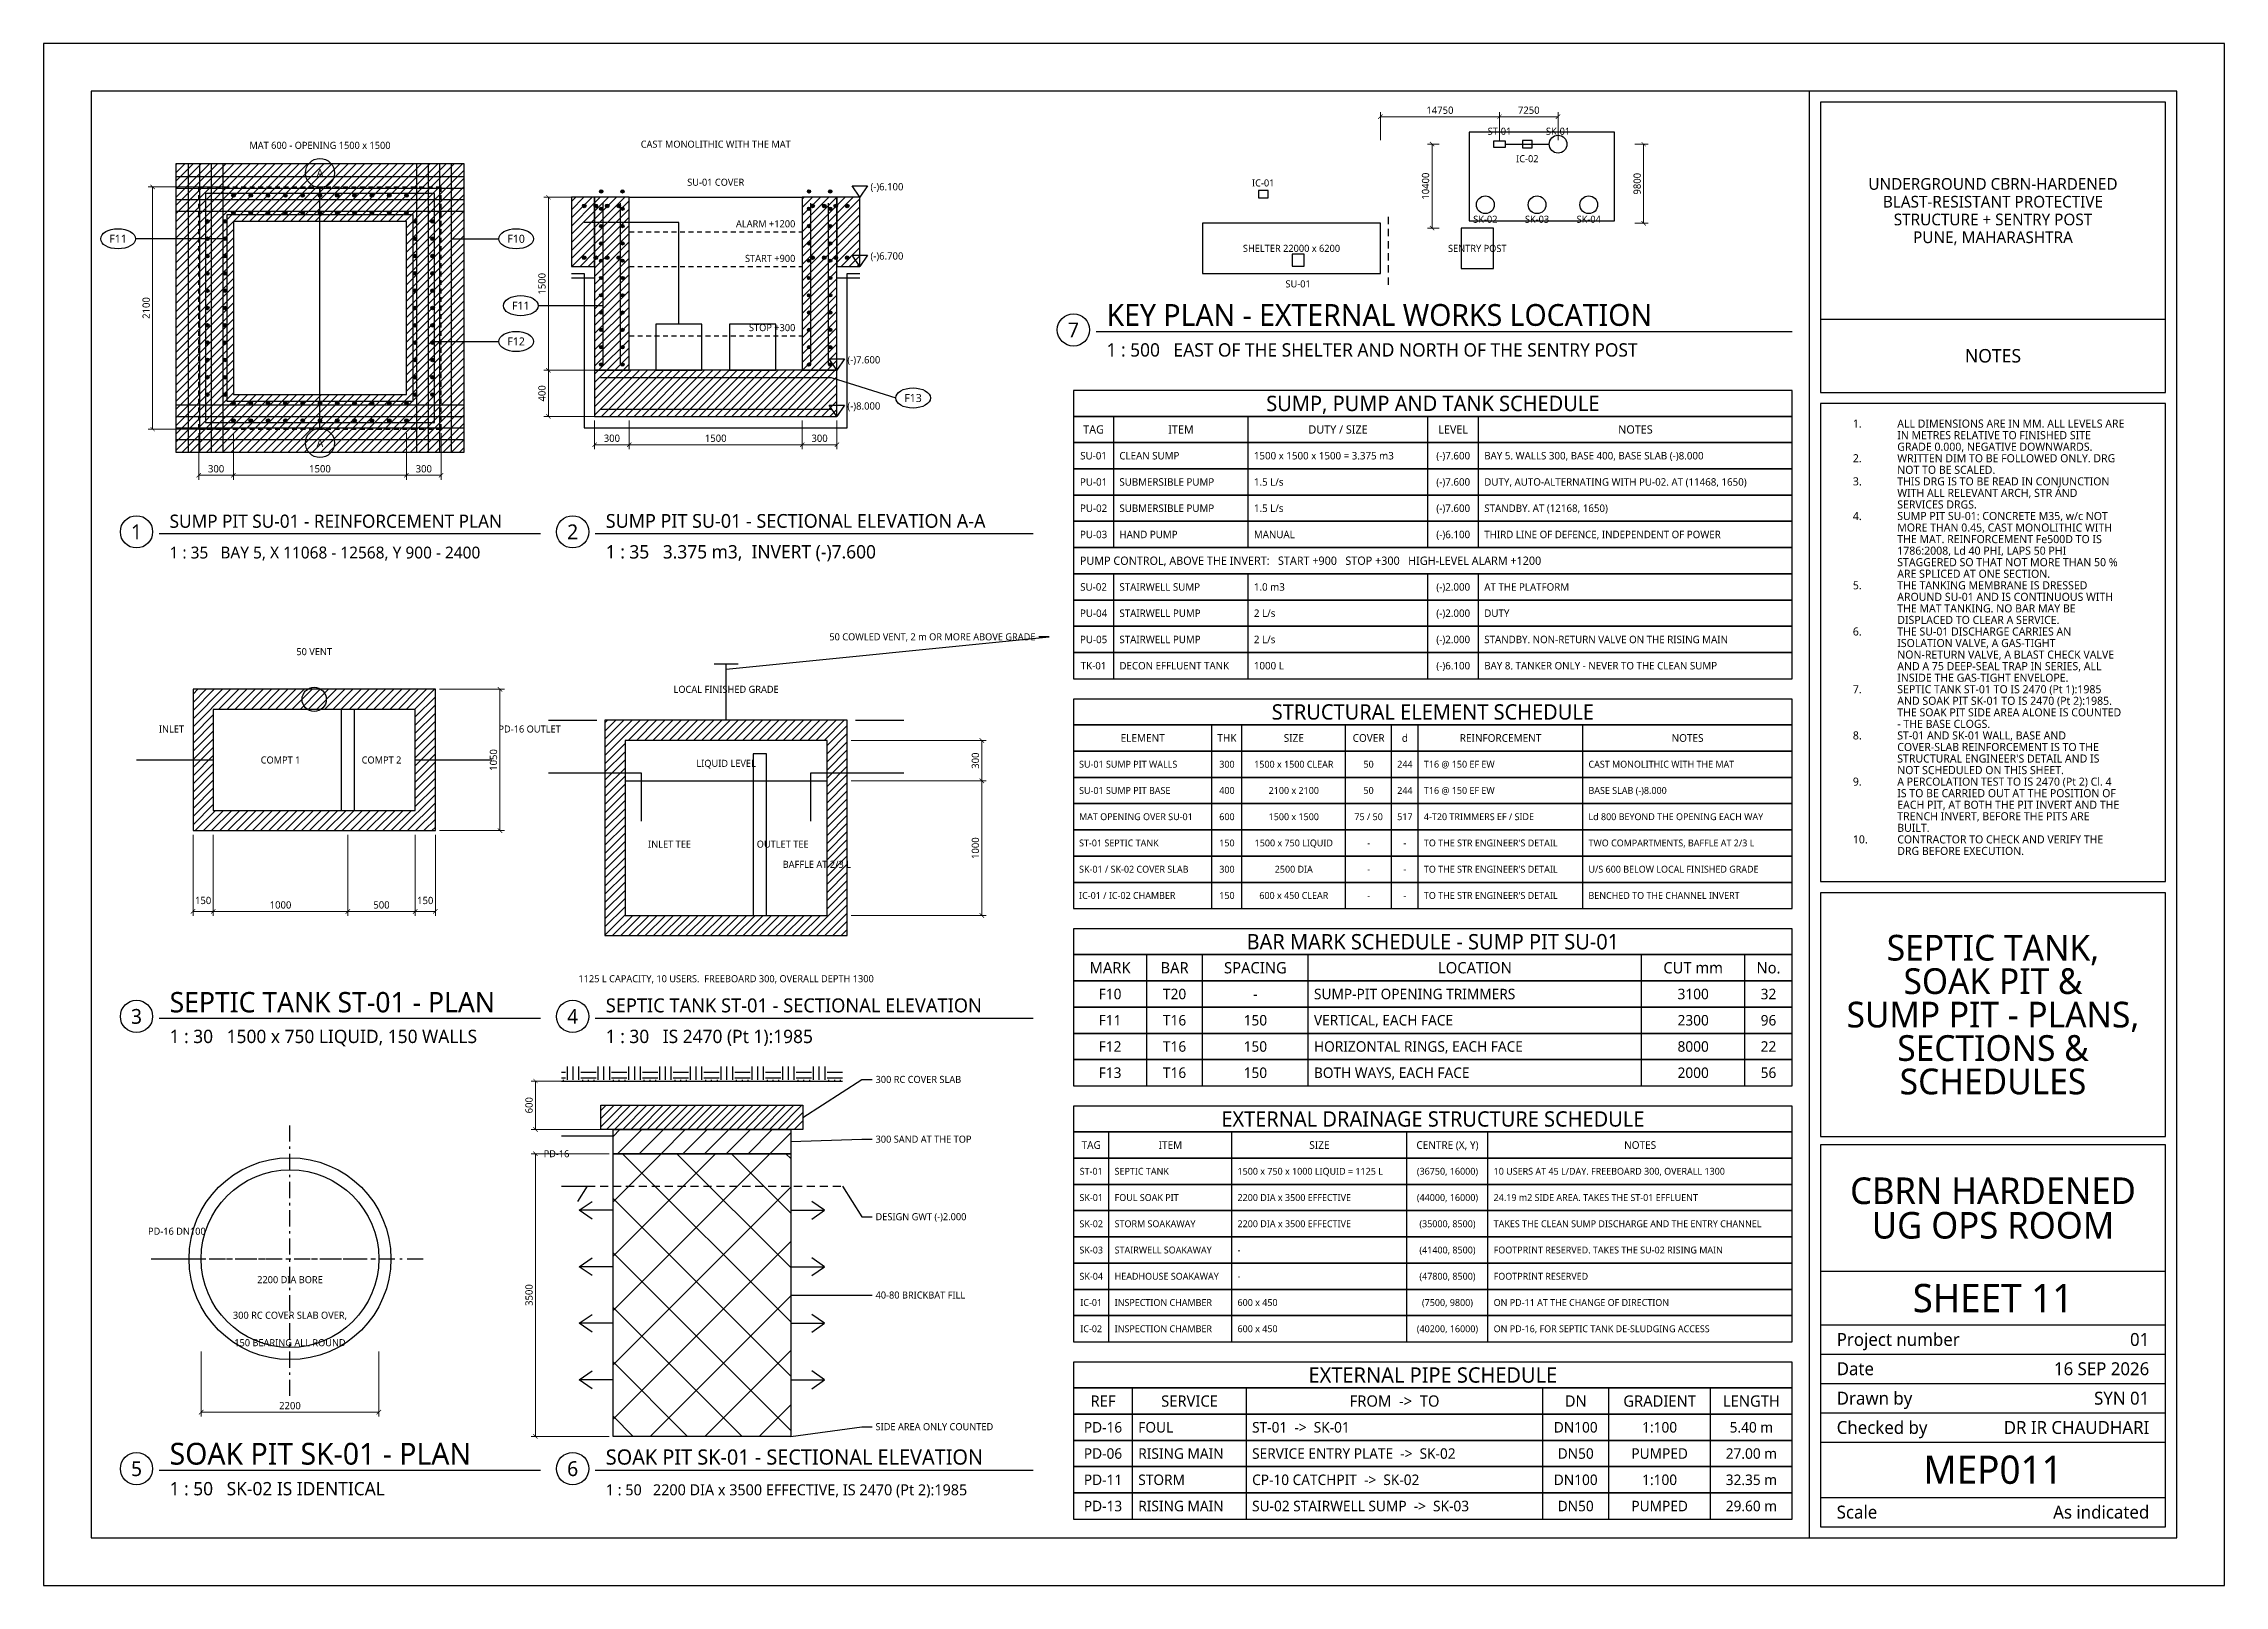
# Model space of a CAD drawing. Header units: millimetres. Extents: x 27 to 567, y 19 to 401.
import ezdxf
from ezdxf.enums import TextEntityAlignment as Align

# ---------------------------------------------------------------- set-up
doc = ezdxf.new("R2010")
doc.units = ezdxf.units.MM
for name, color, linetype in [('M-EQUIP', 7, 'Continuous'), ('M-PIPE-FOUL', 1, 'Continuous'), ('M-PIPE-STORM', 5, 'Continuous'), ('M-RESERVE', 8, 'Continuous'), ('M-SEEP', 8, 'Continuous'), ('M-SITE', 7, 'Continuous'), ('S-CALLOUT', 7, 'Continuous'), ('S-CENTER', 7, 'Continuous'), ('S-CONCRETE', 7, 'Continuous'), ('S-CONCRETE-THIN', 7, 'Continuous'), ('S-DIM', 7, 'Continuous'), ('S-EXISTING', 8, 'Continuous'), ('S-HATCH', 8, 'Continuous'), ('S-HIDDEN', 8, 'Continuous'), ('S-LEVEL', 7, 'Continuous'), ('S-NOTE', 7, 'Continuous'), ('S-REBAR-DIST', 5, 'Continuous'), ('S-REBAR-MAIN', 1, 'Continuous'), ('S-REBAR-SEC', 1, 'Continuous'), ('S-SECTION', 7, 'Continuous'), ('S-TABLE', 7, 'Continuous'), ('S-TEXT', 7, 'Continuous'), ('S-TITLE', 7, 'Continuous'), ('S-WATERPROOF', 7, 'Continuous')]:
    doc.layers.add(name, color=color, linetype=linetype)
doc.styles.add('OpenSans', font='OpenSans-Regular.ttf')
doc.dimstyles.new('A2-DIM-S', dxfattribs={"dimtxt": 1.8, "dimasz": 1.1, "dimexe": 1.1, "dimexo": 1, "dimgap": 0.7, "dimtad": 1, "dimdec": 0, "dimtxsty": 'OpenSans', "dimblk": 'ARCHTICK', "dimcen": 2.5, "dimclrd": 7, "dimclre": 7, "dimclrt": 7, "dimazin": 3, "dimtfac": 1, "dimtmove": 0, "dimatfit": 3, "dimlwd": 13, "dimlwe": 13})

msp = doc.modelspace()

# ---------------------------------------------------------------- texts
at = {"layer": 'S-CALLOUT', "style": 'OpenSans'}
for s, p in [('F11', (45.4286, 352.5714)), ('F10', (144, 352.5714)), ('F11', (145.1429, 336)), ('F12', (144, 327.1429)), ('F13', (242.2857, 313.1429))]:
    msp.add_text(s, height=2, dxfattribs=at).set_placement(p, align=Align.MIDDLE_CENTER)
at = {"layer": 'S-LEVEL', "style": 'OpenSans'}
for s, p in [('(-)6.100', (231.7429, 365.4571)), ('(-)6.700', (231.7429, 348.3143)), ('(-)7.600', (226.0286, 322.6)), ('(-)8.000', (226.0286, 311.1714))]:
    msp.add_text(s, height=1.8, dxfattribs=at).set_placement(p, align=Align.MIDDLE_LEFT)
at = {"layer": 'S-NOTE', "style": 'OpenSans'}
for s, p in [('1.', (475, 305.8)), ('ALL DIMENSIONS ARE IN MM. ALL LEVELS ARE', (486, 305.8)), ('IN METRES RELATIVE TO FINISHED SITE', (486, 302.94)), ('2.', (475, 297.22)), ('WRITTEN DIM TO BE FOLLOWED ONLY. DRG', (486, 297.22)), ('GRADE 0.000, NEGATIVE DOWNWARDS.', (486, 300.08)), ('3.', (475, 291.5)), ('THIS DRG IS TO BE READ IN CONJUNCTION', (486, 291.5)), ('NOT TO BE SCALED.', (486, 294.36)), ('WITH ALL RELEVANT ARCH, STR AND', (486, 288.64)), ('SERVICES DRGS.', (486, 285.78)), ('4.', (475, 282.92)), ('SUMP PIT SU-01: CONCRETE M35, w/c NOT', (486, 282.92)), ('MORE THAN 0.45, CAST MONOLITHIC WITH', (486, 280.06)), ('THE MAT. REINFORCEMENT Fe500D TO IS', (486, 277.2)), ('1786:2008, Ld 40 PHI, LAPS 50 PHI', (486, 274.34)), ('ARE SPLICED AT ONE SECTION.', (486, 268.62)), ('STAGGERED SO THAT NOT MORE THAN 50 %', (486, 271.48)), ('5.', (475, 265.76)), ('AROUND SU-01 AND IS CONTINUOUS WITH', (486, 262.9)), ('THE TANKING MEMBRANE IS DRESSED', (486, 265.76)), ('THE MAT TANKING. NO BAR MAY BE', (486, 260.04)), ('DISPLACED TO CLEAR A SERVICE.', (486, 257.18)), ('6.', (475, 254.32)), ('THE SU-01 DISCHARGE CARRIES AN', (486, 254.32)), ('ISOLATION VALVE, A GAS-TIGHT', (486, 251.46)), ('NON-RETURN VALVE, A BLAST CHECK VALVE', (486, 248.6)), ('AND A 75 DEEP-SEAL TRAP IN SERIES, ALL', (486, 245.74)), ('INSIDE THE GAS-TIGHT ENVELOPE.', (486, 242.88)), ('7.', (475, 240.02)), ('AND SOAK PIT SK-01 TO IS 2470 (Pt 2):1985.', (486, 237.16)), ('SEPTIC TANK ST-01 TO IS 2470 (Pt 1):1985', (486, 240.02)), ('THE SOAK PIT SIDE AREA ALONE IS COUNTED', (486, 234.3)), ('- THE BASE CLOGS.', (486, 231.44)), ('8.', (475, 228.58)), ('ST-01 AND SK-01 WALL, BASE AND', (486, 228.58)), ('COVER-SLAB REINFORCEMENT IS TO THE', (486, 225.72)), ("STRUCTURAL ENGINEER'S DETAIL AND IS", (486, 222.86)), ('NOT SCHEDULED ON THIS SHEET.', (486, 220)), ('9.', (475, 217.14)), ('A PERCOLATION TEST TO IS 2470 (Pt 2) Cl. 4', (486, 217.14)), ('IS TO BE CARRIED OUT AT THE POSITION OF', (486, 214.28)), ('EACH PIT, AT BOTH THE PIT INVERT AND THE', (486, 211.42)), ('TRENCH INVERT, BEFORE THE PITS ARE', (486, 208.56)), ('BUILT.', (486, 205.7)), ('10.', (475, 202.84)), ('CONTRACTOR TO CHECK AND VERIFY THE', (486, 202.84)), ('DRG BEFORE EXECUTION.', (486, 199.98))]:
    msp.add_text(s, height=2, dxfattribs=at).set_placement(p)
at = {"layer": 'S-SECTION', "style": 'OpenSans'}
for p in [(95.4286, 368.8571), (95.4286, 302)]:
    msp.add_text('A', height=2, dxfattribs=at).set_placement(p, align=Align.MIDDLE_CENTER)
at = {"layer": 'S-TABLE', "style": 'OpenSans'}
for s, height, p in [('SUMP, PUMP AND TANK SCHEDULE', 3.8, (371, 311.8)), ('TAG', 2.05, (286.9921, 305.35)), ('ITEM', 2.05, (308.6363, 305.35)), ('DUTY / SIZE', 2.05, (347.5208, 305.35)), ('LEVEL', 2.05, (376.0416, 305.35)), ('NOTES', 2.05, (421.1649, 305.35)), ('SU-01', 1.85, (286.9921, 298.85)), ('(-)7.600', 1.85, (376.0416, 298.85)), ('PU-01', 1.85, (286.9921, 292.35)), ('(-)7.600', 1.85, (376.0416, 292.35)), ('PU-02', 1.85, (286.9921, 285.85)), ('(-)7.600', 1.85, (376.0416, 285.85)), ('PU-03', 1.85, (286.9921, 279.35)), ('(-)6.100', 1.85, (376.0416, 279.35)), ('SU-02', 1.85, (286.9921, 266.35)), ('(-)2.000', 1.85, (376.0416, 266.35)), ('PU-04', 1.85, (286.9921, 259.85)), ('(-)2.000', 1.85, (376.0416, 259.85)), ('PU-05', 1.85, (286.9921, 253.35)), ('(-)2.000', 1.85, (376.0416, 253.35)), ('TK-01', 1.85, (286.9921, 246.85)), ('(-)6.100', 1.85, (376.0416, 246.85)), ('STRUCTURAL ELEMENT SCHEDULE', 3.8, (371, 235.4)), ('ELEMENT', 1.9, (299.1496, 228.95)), ('THK', 1.9, (320.0146, 228.95)), ('SIZE', 1.9, (336.5686, 228.95)), ('COVER', 1.9, (355.0931, 228.95)), ('d', 1.9, (364.0802, 228.95)), ('REINFORCEMENT', 1.9, (387.7587, 228.95)), ('NOTES', 1.9, (434.0681, 228.95)), ('300', 1.7, (320.0146, 222.45)), ('1500 x 1500 CLEAR', 1.7, (336.5686, 222.45)), ('50', 1.7, (355.0931, 222.45)), ('244', 1.7, (364.0802, 222.45)), ('400', 1.7, (320.0146, 215.95)), ('2100 x 2100', 1.7, (336.5686, 215.95)), ('50', 1.7, (355.0931, 215.95)), ('244', 1.7, (364.0802, 215.95)), ('600', 1.7, (320.0146, 209.45)), ('1500 x 1500', 1.7, (336.5686, 209.45)), ('75 / 50', 1.7, (355.0931, 209.45)), ('517', 1.7, (364.0802, 209.45)), ('150', 1.7, (320.0146, 202.95)), ('1500 x 750 LIQUID', 1.7, (336.5686, 202.95)), ('-', 1.7, (355.0931, 202.95)), ('-', 1.7, (364.0802, 202.95)), ('300', 1.7, (320.0146, 196.45)), ('2500 DIA', 1.7, (336.5686, 196.45)), ('-', 1.7, (355.0931, 196.45)), ('-', 1.7, (364.0802, 196.45)), ('150', 1.7, (320.0146, 189.95)), ('600 x 450 CLEAR', 1.7, (336.5686, 189.95)), ('-', 1.7, (355.0931, 189.95)), ('-', 1.7, (364.0802, 189.95)), ('BAR MARK SCHEDULE - SUMP PIT SU-01', 3.8, (371, 178.5)), ('MARK', 2.8, (291.0765, 172.05)), ('BAR', 2.8, (307.0519, 172.05)), ('SPACING', 2.8, (327.0567, 172.05)), ('LOCATION', 2.8, (381.4315, 172.05)), ('CUT mm', 2.8, (435.464, 172.05)), ('No.', 2.8, (454.1137, 172.05)), ('F10', 2.6, (291.0765, 165.55)), ('T20', 2.6, (307.0519, 165.55)), ('-', 2.6, (327.0567, 165.55)), ('3100', 2.6, (435.464, 165.55)), ('32', 2.6, (454.1137, 165.55)), ('F11', 2.6, (291.0765, 159.05)), ('T16', 2.6, (307.0519, 159.05)), ('150', 2.6, (327.0567, 159.05)), ('2300', 2.6, (435.464, 159.05)), ('96', 2.6, (454.1137, 159.05)), ('F12', 2.6, (291.0765, 152.55)), ('T16', 2.6, (307.0519, 152.55)), ('150', 2.6, (327.0567, 152.55)), ('8000', 2.6, (435.464, 152.55)), ('22', 2.6, (454.1137, 152.55)), ('F13', 2.6, (291.0765, 146.05)), ('T16', 2.6, (307.0519, 146.05)), ('150', 2.6, (327.0567, 146.05)), ('2000', 2.6, (435.464, 146.05)), ('56', 2.6, (454.1137, 146.05)), ('EXTERNAL DRAINAGE STRUCTURE SCHEDULE', 3.8, (371, 134.6)), ('TAG', 1.9, (286.4017, 128.15)), ('ITEM', 1.9, (306.0168, 128.15)), ('SIZE', 1.9, (342.9066, 128.15)), ('CENTRE (X, Y)', 1.9, (374.6192, 128.15)), ('NOTES', 1.9, (422.3278, 128.15)), ('ST-01', 1.7, (286.4017, 121.65)), ('(36750, 16000)', 1.7, (374.6192, 121.65)), ('SK-01', 1.7, (286.4017, 115.15)), ('(44000, 16000)', 1.7, (374.6192, 115.15)), ('SK-02', 1.7, (286.4017, 108.65)), ('(35000, 8500)', 1.7, (374.6192, 108.65)), ('SK-03', 1.7, (286.4017, 102.15)), ('(41400, 8500)', 1.7, (374.6192, 102.15)), ('SK-04', 1.7, (286.4017, 95.65)), ('(47800, 8500)', 1.7, (374.6192, 95.65)), ('IC-01', 1.7, (286.4017, 89.15)), ('(7500, 9800)', 1.7, (374.6192, 89.15)), ('IC-02', 1.7, (286.4017, 82.65)), ('(40200, 16000)', 1.7, (374.6192, 82.65)), ('EXTERNAL PIPE SCHEDULE', 3.8, (371, 71.2)), ('REF', 2.8, (289.3289, 64.75)), ('SERVICE', 2.8, (310.7502, 64.75)), ('FROM  ->  TO', 2.8, (361.5223, 64.75)), ('DN', 2.8, (406.3812, 64.75)), ('GRADIENT', 2.8, (427.1563, 64.75)), ('LENGTH', 2.8, (449.8761, 64.75)), ('PD-16', 2.6, (289.3289, 58.25)), ('DN100', 2.6, (406.3812, 58.25)), ('1:100', 2.6, (427.1563, 58.25)), ('5.40 m', 2.6, (449.8761, 58.25)), ('PD-06', 2.6, (289.3289, 51.75)), ('DN50', 2.6, (406.3812, 51.75)), ('PUMPED', 2.6, (427.1563, 51.75)), ('27.00 m', 2.6, (449.8761, 51.75)), ('PD-11', 2.6, (289.3289, 45.25)), ('DN100', 2.6, (406.3812, 45.25)), ('1:100', 2.6, (427.1563, 45.25)), ('32.35 m', 2.6, (449.8761, 45.25)), ('PD-13', 2.6, (289.3289, 38.75)), ('DN50', 2.6, (406.3812, 38.75)), ('PUMPED', 2.6, (427.1563, 38.75)), ('29.60 m', 2.6, (449.8761, 38.75))]:
    msp.add_text(s, height=height, dxfattribs=at).set_placement(p, align=Align.MIDDLE_CENTER)
for s, height, p in [('CLEAN SUMP', 1.85, (293.3843, 298.85)), ('1500 x 1500 x 1500 = 3.375 m3', 1.85, (326.6882, 298.85)), ('BAY 5. WALLS 300, BASE 400, BASE SLAB (-)8.000', 1.85, (383.7298, 298.85)), ('SUBMERSIBLE PUMP', 1.85, (293.3843, 292.35)), ('1.5 L/s', 1.85, (326.6882, 292.35)), ('DUTY, AUTO-ALTERNATING WITH PU-02. AT (11468, 1650)', 1.85, (383.7298, 292.35)), ('SUBMERSIBLE PUMP', 1.85, (293.3843, 285.85)), ('1.5 L/s', 1.85, (326.6882, 285.85)), ('STANDBY. AT (12168, 1650)', 1.85, (383.7298, 285.85)), ('HAND PUMP', 1.85, (293.3843, 279.35)), ('MANUAL', 1.85, (326.6882, 279.35)), ('THIRD LINE OF DEFENCE, INDEPENDENT OF POWER', 1.85, (383.7298, 279.35)), ('PUMP CONTROL, ABOVE THE INVERT:   START +900   STOP +300   HIGH-LEVEL ALARM +1200', 2.05, (283.6, 272.85)), ('STAIRWELL SUMP', 1.85, (293.3843, 266.35)), ('1.0 m3', 1.85, (326.6882, 266.35)), ('AT THE PLATFORM', 1.85, (383.7298, 266.35)), ('STAIRWELL PUMP', 1.85, (293.3843, 259.85)), ('2 L/s', 1.85, (326.6882, 259.85)), ('DUTY', 1.85, (383.7298, 259.85)), ('STAIRWELL PUMP', 1.85, (293.3843, 253.35)), ('2 L/s', 1.85, (326.6882, 253.35)), ('STANDBY. NON-RETURN VALVE ON THE RISING MAIN', 1.85, (383.7298, 253.35)), ('DECON EFFLUENT TANK', 1.85, (293.3843, 246.85)), ('1000 L', 1.85, (326.6882, 246.85)), ('BAY 8. TANKER ONLY - NEVER TO THE CLEAN SUMP', 1.85, (383.7298, 246.85)), ('SU-01 SUMP PIT WALLS', 1.7, (283.4, 222.45)), ('T16 @ 150 EF EW', 1.7, (368.7812, 222.45)), ('CAST MONOLITHIC WITH THE MAT', 1.7, (409.5361, 222.45)), ('SU-01 SUMP PIT BASE', 1.7, (283.4, 215.95)), ('T16 @ 150 EF EW', 1.7, (368.7812, 215.95)), ('BASE SLAB (-)8.000', 1.7, (409.5361, 215.95)), ('MAT OPENING OVER SU-01', 1.7, (283.4, 209.45)), ('4-T20 TRIMMERS EF / SIDE', 1.7, (368.7812, 209.45)), ('Ld 800 BEYOND THE OPENING EACH WAY', 1.7, (409.5361, 209.45)), ('ST-01 SEPTIC TANK', 1.7, (283.4, 202.95)), ("TO THE STR ENGINEER'S DETAIL", 1.7, (368.7812, 202.95)), ('TWO COMPARTMENTS, BAFFLE AT 2/3 L', 1.7, (409.5361, 202.95)), ('SK-01 / SK-02 COVER SLAB', 1.7, (283.4, 196.45)), ("TO THE STR ENGINEER'S DETAIL", 1.7, (368.7812, 196.45)), ('U/S 600 BELOW LOCAL FINISHED GRADE', 1.7, (409.5361, 196.45)), ('IC-01 / IC-02 CHAMBER', 1.7, (283.4, 189.95)), ("TO THE STR ENGINEER'S DETAIL", 1.7, (368.7812, 189.95)), ('BENCHED TO THE CHANNEL INVERT', 1.7, (409.5361, 189.95)), ('SUMP-PIT OPENING TRIMMERS', 2.6, (341.5624, 165.55)), ('VERTICAL, EACH FACE', 2.6, (341.5624, 159.05)), ('HORIZONTAL RINGS, EACH FACE', 2.6, (341.5624, 152.55)), ('BOTH WAYS, EACH FACE', 2.6, (341.5624, 146.05)), ('SEPTIC TANK', 1.7, (292.2034, 121.65)), ('1500 x 750 x 1000 LIQUID = 1125 L', 1.7, (322.6302, 121.65)), ('10 USERS AT 45 L/DAY. FREEBOARD 300, OVERALL 1300', 1.7, (386.0555, 121.65)), ('FOUL SOAK PIT', 1.7, (292.2034, 115.15)), ('2200 DIA x 3500 EFFECTIVE', 1.7, (322.6302, 115.15)), ('24.19 m2 SIDE AREA. TAKES THE ST-01 EFFLUENT', 1.7, (386.0555, 115.15)), ('STORM SOAKAWAY', 1.7, (292.2034, 108.65)), ('2200 DIA x 3500 EFFECTIVE', 1.7, (322.6302, 108.65)), ('TAKES THE CLEAN SUMP DISCHARGE AND THE ENTRY CHANNEL', 1.7, (386.0555, 108.65)), ('STAIRWELL SOAKAWAY', 1.7, (292.2034, 102.15)), ('FOOTPRINT RESERVED. TAKES THE SU-02 RISING MAIN', 1.7, (386.0555, 102.15)), ('-', 1.7, (322.6302, 102.15)), ('HEADHOUSE SOAKAWAY', 1.7, (292.2034, 95.65)), ('-', 1.7, (322.6302, 95.65)), ('FOOTPRINT RESERVED', 1.7, (386.0555, 95.65)), ('INSPECTION CHAMBER', 1.7, (292.2034, 89.15)), ('600 x 450', 1.7, (322.6302, 89.15)), ('ON PD-11 AT THE CHANGE OF DIRECTION', 1.7, (386.0555, 89.15)), ('INSPECTION CHAMBER', 1.7, (292.2034, 82.65)), ('600 x 450', 1.7, (322.6302, 82.65)), ('ON PD-16, FOR SEPTIC TANK DE-SLUDGING ACCESS', 1.7, (386.0555, 82.65)), ('FOUL', 2.6, (298.0577, 58.25)), ('ST-01  ->  SK-01', 2.6, (326.2427, 58.25)), ('RISING MAIN', 2.6, (298.0577, 51.75)), ('SERVICE ENTRY PLATE  ->  SK-02', 2.6, (326.2427, 51.75)), ('STORM', 2.6, (298.0577, 45.25)), ('CP-10 CATCHPIT  ->  SK-02', 2.6, (326.2427, 45.25)), ('RISING MAIN', 2.6, (298.0577, 38.75)), ('SU-02 STAIRWELL SUMP  ->  SK-03', 2.6, (326.2427, 38.75))]:
    msp.add_text(s, height=height, dxfattribs=at).set_placement(p, align=Align.MIDDLE_LEFT)
at = {"layer": 'S-TEXT', "style": 'OpenSans'}
for s, p in [('ST-01', (387.5, 379.2)), ('SK-01', (402, 379.2)), ('MAT 600 - OPENING 1500 x 1500', (95.4286, 375.7143)), ('CAST MONOLITHIC WITH THE MAT', (193.4286, 376)), ('IC-02', (394.4, 372.4)), ('SU-01 COVER', (193.4286, 366.5714)), ('IC-01', (329, 366.4)), ('SK-02', (384, 357.4)), ('SK-03', (396.8, 357.4)), ('SK-04', (409.6, 357.4)), ('SHELTER 22000 x 6200', (336, 350.2)), ('SENTRY POST', (382, 350.2)), ('SU-01', (337.636, 341.4)), ('50 VENT', (94, 250.3333)), ('LOCAL FINISHED GRADE', (196, 241)), ('INLET', (58.6667, 231.1667)), ('PD-16 OUTLET', (147.3333, 231.1667)), ('COMPT 1', (85.6667, 223.5)), ('COMPT 2', (110.6667, 223.5)), ('LIQUID LEVEL', (196, 222.6667)), ('INLET TEE', (182, 202.6667)), ('OUTLET TEE', (210, 202.6667)), ('1125 L CAPACITY, 10 USERS.  FREEBOARD 300, OVERALL DEPTH 1300', (196, 169.3333)), ('PD-16', (154, 126)), ('PD-16 DN100', (60, 106.8)), ('2200 DIA BORE', (88, 94.8)), ('300 RC COVER SLAB OVER,', (88, 86)), ('150 BEARING ALL ROUND', (88, 79.2))]:
    msp.add_text(s, height=1.75, dxfattribs=at).set_placement(p, align=Align.MIDDLE_CENTER)
for s, p in [('ALARM +1200', (213.1429, 356.2857)), ('START +900', (213.1429, 347.7143)), ('STOP +300', (213.1429, 330.5714)), ('50 COWLED VENT, 2 m OR MORE ABOVE GRADE', (272.6, 254))]:
    msp.add_text(s, height=1.75, dxfattribs=at).set_placement(p, align=Align.MIDDLE_RIGHT)
for s, height, p in [('1 : 500   EAST OF THE SHELTER AND NORTH OF THE SENTRY POST', 3.3, (290.2, 323.4)), ('1 : 35   BAY 5, X 11068 - 12568, Y 900 - 2400', 2.93749, (58.2, 273.4)), ('1 : 35   3.375 m3,  INVERT (-)7.600', 3.3, (166.2, 273.4)), ('1 : 30   1500 x 750 LIQUID, 150 WALLS', 3.3, (58.2, 153.4)), ('1 : 30   IS 2470 (Pt 1):1985', 3.3, (166.2, 153.4)), ('1 : 50   SK-02 IS IDENTICAL', 3.3, (58.2, 41.4)), ('1 : 50   2200 DIA x 3500 EFFECTIVE, IS 2470 (Pt 2):1985', 2.732294, (166.2, 41.4))]:
    msp.add_text(s, height=height, dxfattribs=at).set_placement(p)
for s, p in [('BAFFLE AT 2/3 L', (210, 197.6667)), ('300 RC COVER SLAB', (233, 144.4)), ('300 SAND AT THE TOP', (233, 129.6)), ('DESIGN GWT (-)2.000', (233, 110.4)), ('40-80 BRICKBAT FILL', (233, 91)), ('SIDE AREA ONLY COUNTED', (233, 58.4))]:
    msp.add_text(s, height=1.75, dxfattribs=at).set_placement(p, align=Align.MIDDLE_LEFT)
at = {"layer": 'S-TITLE', "style": 'OpenSans'}
for s, height, p in [('UNDERGROUND CBRN-HARDENED', 2.9, (509.7, 366.15)), ('BLAST-RESISTANT PROTECTIVE', 2.9, (509.7, 361.75)), ('STRUCTURE + SENTRY POST', 2.9, (509.7, 357.35)), ('PUNE, MAHARASHTRA', 2.9, (509.7, 352.95)), ('7', 3.672, (282, 330)), ('NOTES', 3.335, (509.7, 323.6)), ('1', 3.672, (50, 280)), ('2', 3.672, (158, 280)), ('SEPTIC TANK,', 6.370387, (509.7, 177.013)), ('SOAK PIT &', 6.37039, (509.7, 168.7315)), ('SUMP PIT - PLANS,', 6.370387, (509.7, 160.45)), ('3', 3.672, (50, 160)), ('4', 3.672, (158, 160)), ('SECTIONS &', 6.37039, (509.7, 152.1685)), ('SCHEDULES', 6.37039, (509.7, 143.887)), ('CBRN HARDENED', 6.58, (509.7, 116.827)), ('UG OPS ROOM', 6.58, (509.7, 108.273)), ('SHEET 11', 7, (509.7, 90.25)), ('5', 3.672, (50, 48)), ('6', 3.672, (158, 48)), ('MEP011', 7, (509.7, 47.75))]:
    msp.add_text(s, height=height, dxfattribs=at).set_placement(p, align=Align.MIDDLE_CENTER)
for s, height, p in [('KEY PLAN - EXTERNAL WORKS LOCATION', 5.4, (290.2, 331)), ('SUMP PIT SU-01 - REINFORCEMENT PLAN', 3.265448, (58.2, 281)), ('SUMP PIT SU-01 - SECTIONAL ELEVATION A-A', 3.410472, (166.2, 281)), ('SEPTIC TANK ST-01 - PLAN', 5.040914, (58.2, 161)), ('SEPTIC TANK ST-01 - SECTIONAL ELEVATION', 3.462048, (166.2, 161)), ('SOAK PIT SK-01 - PLAN', 5.4, (58.2, 49)), ('SOAK PIT SK-01 - SECTIONAL ELEVATION', 3.776855, (166.2, 49))]:
    msp.add_text(s, height=height, dxfattribs=at).set_placement(p)
for s, p in [('Project number', (471, 80)), ('Date', (471, 72.75)), ('Drawn by', (471, 65.45)), ('Checked by', (471, 58.2)), ('Scale', (471, 37.25))]:
    msp.add_text(s, height=3.2, dxfattribs=at).set_placement(p, align=Align.MIDDLE_LEFT)
for s, p in [('01', (548.4, 80)), ('16 SEP 2026', (548.4, 72.75)), ('SYN 01', (548.4, 65.45)), ('DR IR CHAUDHARI', (548.4, 58.2)), ('As indicated', (548.4, 37.25))]:
    msp.add_text(s, height=3.2, dxfattribs=at).set_placement(p, align=Align.MIDDLE_RIGHT)

# ---------------------------------------------------------------- blocks, each defined once
blk = doc.blocks.new('A2-SECMARK')
at = {"layer": 'S-SECTION'}
blk.add_circle((0, 0), 3.6, dxfattribs=at)
blk = doc.blocks.new('_ARCHTICK')
at = {"color": 0, "linetype": 'BYBLOCK', "const_width": 0.15}
blk.add_lwpolyline([(-0.5, -0.5), (0.5, 0.5)], dxfattribs=at)
blk = doc.blocks.new('A2-LEVEL')
at = {"layer": 'S-LEVEL'}
blk.add_lwpolyline([(0, 0), (-1.9, 2.8), (1.9, 2.8)], close=True, dxfattribs=at)

# ---------------------------------------------------------------- dimensions: what is measured, and where the dimension line sits
at = {"layer": 'S-DIM'}
for base, p1, p2, override in [((358, 382.8), (358, 376), (387.5, 376), {"dimlfac": 500}), ((387.5, 382.8), (387.5, 376), (402, 376), {"dimlfac": 500}), ((163.4286, 301.5714), (163.4286, 308.5714), (172, 308.5714), {"dimlfac": 35}), ((172, 301.5714), (172, 308.5714), (214.8571, 308.5714), {"dimlfac": 35}), ((214.8571, 301.5714), (214.8571, 308.5714), (223.4286, 308.5714), {"dimlfac": 35}), ((65.4286, 294), (65.4286, 305.4286), (74, 305.4286), {"dimlfac": 35}), ((74, 294), (74, 305.4286), (116.8571, 305.4286), {"dimlfac": 35}), ((116.8571, 294), (116.8571, 305.4286), (125.4286, 305.4286), {"dimlfac": 35}), ((64, 186), (64, 206), (69, 206), {"dimlfac": 30}), ((69, 186), (69, 206), (102.3333, 206), {"dimlfac": 30}), ((102.3333, 186), (102.3333, 206), (119, 206), {"dimlfac": 30}), ((119, 186), (119, 206), (124, 206), {"dimlfac": 30}), ((66, 62), (66, 78), (110, 78), {"dimlfac": 50})]:
    msp.add_linear_dim(base=base, p1=p1, p2=p2, dimstyle='A2-DIM-S', override=override, dxfattribs=at).render()
for base, p1, p2, override in [((370.8, 355.2), (373.6, 355.2), (373.6, 376), {"dimlfac": 500}), ((423.2, 356.4), (420, 356.4), (420, 376), {"dimlfac": 500}), ((54, 305.4286), (74, 305.4286), (74, 365.4286), {"dimlfac": 35}), ((152, 320), (172, 320), (172, 362.8571), {"dimlfac": 35}), ((152, 308.5714), (172, 308.5714), (172, 320), {"dimlfac": 35}), ((140, 206), (124, 206), (124, 241), {"dimlfac": 30}), ((259.3333, 218.3333), (226, 218.3333), (226, 228.3333), {"dimlfac": 30}), ((259.3333, 185), (226, 185), (226, 218.3333), {"dimlfac": 30}), ((148.8, 132), (168, 132), (168, 144), {"dimlfac": 50}), ((148.8, 56), (168, 56), (168, 126), {"dimlfac": 50})]:
    msp.add_linear_dim(base=base, p1=p1, p2=p2, angle=90, dimstyle='A2-DIM-S', override=override, dxfattribs=at).render()

# ---------------------------------------------------------------- hatches: boundary and pattern name
at = {"layer": 'S-EXISTING'}
h = msp.add_hatch(dxfattribs=at)
h.set_pattern_fill('EARTH', scale=0.6)
h.paths.add_polyline_path([(155.2, 144), (224.8, 144), (224.8, 147.6), (155.2, 147.6)])
h = msp.add_hatch(dxfattribs=at)
h.set_pattern_fill('ANSI31', scale=1.2)
h.paths.add_polyline_path([(168, 132), (212, 132), (212, 126), (168, 126)])
h = msp.add_hatch(dxfattribs=at)
h.set_pattern_fill('ANSI37', scale=3)
h.paths.add_polyline_path([(168, 126), (212, 126), (212, 56), (168, 56)])
at = {"layer": 'S-HATCH'}
h = msp.add_hatch(dxfattribs=at)
h.set_pattern_fill('ANSI31', scale=0.45)
h.paths.add_polyline_path([(59.7143, 299.7143), (131.1429, 299.7143), (131.1429, 371.1429), (59.7143, 371.1429)])
h.paths.add_polyline_path([(74, 314), (116.8571, 314), (116.8571, 356.8571), (74, 356.8571)], flags=16)
h = msp.add_hatch(dxfattribs=at)
h.set_pattern_fill('ANSI31', scale=0.45)
h.paths.add_polyline_path([(157.7143, 345.7143), (163.4286, 345.7143), (163.4286, 362.8571), (157.7143, 362.8571)])
h = msp.add_hatch(dxfattribs=at)
h.set_pattern_fill('ANSI31', scale=0.45)
h.paths.add_polyline_path([(163.4286, 320), (172, 320), (172, 362.8571), (163.4286, 362.8571)])
h = msp.add_hatch(dxfattribs=at)
h.set_pattern_fill('ANSI31', scale=0.45)
h.paths.add_polyline_path([(214.8571, 320), (223.4286, 320), (223.4286, 362.8571), (214.8571, 362.8571)])
h = msp.add_hatch(dxfattribs=at)
h.set_pattern_fill('ANSI31', scale=0.45)
h.paths.add_polyline_path([(223.4286, 345.7143), (229.1429, 345.7143), (229.1429, 362.8571), (223.4286, 362.8571)])
h = msp.add_hatch(dxfattribs=at)
h.set_pattern_fill('ANSI31', scale=0.45)
h.paths.add_polyline_path([(163.4286, 308.5714), (223.4286, 308.5714), (223.4286, 320), (163.4286, 320)])
h = msp.add_hatch(dxfattribs=at)
h.set_pattern_fill('ANSI31', scale=0.45)
h.paths.add_polyline_path([(64, 206), (124, 206), (124, 241), (64, 241)])
h.paths.add_polyline_path([(69, 211), (119, 211), (119, 236), (69, 236)], flags=16)
h = msp.add_hatch(dxfattribs=at)
h.set_pattern_fill('ANSI31', scale=0.45)
h.paths.add_polyline_path([(166, 180), (226, 180), (226, 233.3333), (166, 233.3333)])
h.paths.add_polyline_path([(171, 185), (221, 185), (221, 228.3333), (171, 228.3333)], flags=16)
h = msp.add_hatch(dxfattribs=at)
h.set_pattern_fill('ANSI31', scale=0.45)
h.paths.add_polyline_path([(165, 132), (215, 132), (215, 138), (165, 138)])
at = {"layer": 'S-REBAR-DIST'}
for points in [[(165.4857, 364.2857), (165.4553, 364.4388), (165.3686, 364.5686), (165.2388, 364.6553), (165.0857, 364.6857), (164.9326, 364.6553), (164.8029, 364.5686), (164.7162, 364.4388), (164.6857, 364.2857), (164.7162, 364.1326), (164.8029, 364.0029), (164.9326, 363.9162), (165.0857, 363.8857), (165.2388, 363.9162), (165.3686, 364.0029), (165.4553, 364.1326)], [(170.7429, 364.2857), (170.7124, 364.4388), (170.6257, 364.5686), (170.4959, 364.6553), (170.3429, 364.6857), (170.1898, 364.6553), (170.06, 364.5686), (169.9733, 364.4388), (169.9429, 364.2857), (169.9733, 364.1326), (170.06, 364.0029), (170.1898, 363.9162), (170.3429, 363.8857), (170.4959, 363.9162), (170.6257, 364.0029), (170.7124, 364.1326)], [(216.9143, 364.2857), (216.8838, 364.4388), (216.7971, 364.5686), (216.6674, 364.6553), (216.5143, 364.6857), (216.3612, 364.6553), (216.2314, 364.5686), (216.1447, 364.4388), (216.1143, 364.2857), (216.1447, 364.1326), (216.2314, 364.0029), (216.3612, 363.9162), (216.5143, 363.8857), (216.6674, 363.9162), (216.7971, 364.0029), (216.8838, 364.1326)], [(222.1714, 364.2857), (222.141, 364.4388), (222.0543, 364.5686), (221.9245, 364.6553), (221.7714, 364.6857), (221.6184, 364.6553), (221.4886, 364.5686), (221.4019, 364.4388), (221.3714, 364.2857), (221.4019, 364.1326), (221.4886, 364.0029), (221.6184, 363.9162), (221.7714, 363.8857), (221.9245, 363.9162), (222.0543, 364.0029), (222.141, 364.1326)], [(165.4857, 360), (165.4553, 360.1531), (165.3686, 360.2828), (165.2388, 360.3696), (165.0857, 360.4), (164.9326, 360.3696), (164.8029, 360.2828), (164.7162, 360.1531), (164.6857, 360), (164.7162, 359.8469), (164.8029, 359.7172), (164.9326, 359.6304), (165.0857, 359.6), (165.2388, 359.6304), (165.3686, 359.7172), (165.4553, 359.8469)], [(170.7429, 360), (170.7124, 360.1531), (170.6257, 360.2828), (170.4959, 360.3696), (170.3429, 360.4), (170.1898, 360.3696), (170.06, 360.2828), (169.9733, 360.1531), (169.9429, 360), (169.9733, 359.8469), (170.06, 359.7172), (170.1898, 359.6304), (170.3429, 359.6), (170.4959, 359.6304), (170.6257, 359.7172), (170.7124, 359.8469)], [(216.9143, 360), (216.8838, 360.1531), (216.7971, 360.2828), (216.6674, 360.3696), (216.5143, 360.4), (216.3612, 360.3696), (216.2314, 360.2828), (216.1447, 360.1531), (216.1143, 360), (216.1447, 359.8469), (216.2314, 359.7172), (216.3612, 359.6304), (216.5143, 359.6), (216.6674, 359.6304), (216.7971, 359.7172), (216.8838, 359.8469)], [(222.1714, 360), (222.141, 360.1531), (222.0543, 360.2828), (221.9245, 360.3696), (221.7714, 360.4), (221.6184, 360.3696), (221.4886, 360.2828), (221.4019, 360.1531), (221.3714, 360), (221.4019, 359.8469), (221.4886, 359.7172), (221.6184, 359.6304), (221.7714, 359.6), (221.9245, 359.6304), (222.0543, 359.7172), (222.141, 359.8469)], [(165.4857, 355.7143), (165.4553, 355.8674), (165.3686, 355.9971), (165.2388, 356.0838), (165.0857, 356.1143), (164.9326, 356.0838), (164.8029, 355.9971), (164.7162, 355.8674), (164.6857, 355.7143), (164.7162, 355.5612), (164.8029, 355.4314), (164.9326, 355.3447), (165.0857, 355.3143), (165.2388, 355.3447), (165.3686, 355.4314), (165.4553, 355.5612)], [(165.4857, 351.4286), (165.4553, 351.5816), (165.3686, 351.7114), (165.2388, 351.7981), (165.0857, 351.8286), (164.9326, 351.7981), (164.8029, 351.7114), (164.7162, 351.5816), (164.6857, 351.4286), (164.7162, 351.2755), (164.8029, 351.1457), (164.9326, 351.059), (165.0857, 351.0286), (165.2388, 351.059), (165.3686, 351.1457), (165.4553, 351.2755)], [(170.7429, 355.7143), (170.7124, 355.8674), (170.6257, 355.9971), (170.4959, 356.0838), (170.3429, 356.1143), (170.1898, 356.0838), (170.06, 355.9971), (169.9733, 355.8674), (169.9429, 355.7143), (169.9733, 355.5612), (170.06, 355.4314), (170.1898, 355.3447), (170.3429, 355.3143), (170.4959, 355.3447), (170.6257, 355.4314), (170.7124, 355.5612)], [(170.7429, 351.4286), (170.7124, 351.5816), (170.6257, 351.7114), (170.4959, 351.7981), (170.3429, 351.8286), (170.1898, 351.7981), (170.06, 351.7114), (169.9733, 351.5816), (169.9429, 351.4286), (169.9733, 351.2755), (170.06, 351.1457), (170.1898, 351.059), (170.3429, 351.0286), (170.4959, 351.059), (170.6257, 351.1457), (170.7124, 351.2755)], [(216.9143, 355.7143), (216.8838, 355.8674), (216.7971, 355.9971), (216.6674, 356.0838), (216.5143, 356.1143), (216.3612, 356.0838), (216.2314, 355.9971), (216.1447, 355.8674), (216.1143, 355.7143), (216.1447, 355.5612), (216.2314, 355.4314), (216.3612, 355.3447), (216.5143, 355.3143), (216.6674, 355.3447), (216.7971, 355.4314), (216.8838, 355.5612)], [(216.9143, 351.4286), (216.8838, 351.5816), (216.7971, 351.7114), (216.6674, 351.7981), (216.5143, 351.8286), (216.3612, 351.7981), (216.2314, 351.7114), (216.1447, 351.5816), (216.1143, 351.4286), (216.1447, 351.2755), (216.2314, 351.1457), (216.3612, 351.059), (216.5143, 351.0286), (216.6674, 351.059), (216.7971, 351.1457), (216.8838, 351.2755)], [(222.1714, 355.7143), (222.141, 355.8674), (222.0543, 355.9971), (221.9245, 356.0838), (221.7714, 356.1143), (221.6184, 356.0838), (221.4886, 355.9971), (221.4019, 355.8674), (221.3714, 355.7143), (221.4019, 355.5612), (221.4886, 355.4314), (221.6184, 355.3447), (221.7714, 355.3143), (221.9245, 355.3447), (222.0543, 355.4314), (222.141, 355.5612)], [(222.1714, 351.4286), (222.141, 351.5816), (222.0543, 351.7114), (221.9245, 351.7981), (221.7714, 351.8286), (221.6184, 351.7981), (221.4886, 351.7114), (221.4019, 351.5816), (221.3714, 351.4286), (221.4019, 351.2755), (221.4886, 351.1457), (221.6184, 351.059), (221.7714, 351.0286), (221.9245, 351.059), (222.0543, 351.1457), (222.141, 351.2755)], [(165.4857, 347.1429), (165.4553, 347.2959), (165.3686, 347.4257), (165.2388, 347.5124), (165.0857, 347.5429), (164.9326, 347.5124), (164.8029, 347.4257), (164.7162, 347.2959), (164.6857, 347.1429), (164.7162, 346.9898), (164.8029, 346.86), (164.9326, 346.7733), (165.0857, 346.7429), (165.2388, 346.7733), (165.3686, 346.86), (165.4553, 346.9898)], [(170.7429, 347.1429), (170.7124, 347.2959), (170.6257, 347.4257), (170.4959, 347.5124), (170.3429, 347.5429), (170.1898, 347.5124), (170.06, 347.4257), (169.9733, 347.2959), (169.9429, 347.1429), (169.9733, 346.9898), (170.06, 346.86), (170.1898, 346.7733), (170.3429, 346.7429), (170.4959, 346.7733), (170.6257, 346.86), (170.7124, 346.9898)], [(216.9143, 347.1429), (216.8838, 347.2959), (216.7971, 347.4257), (216.6674, 347.5124), (216.5143, 347.5429), (216.3612, 347.5124), (216.2314, 347.4257), (216.1447, 347.2959), (216.1143, 347.1429), (216.1447, 346.9898), (216.2314, 346.86), (216.3612, 346.7733), (216.5143, 346.7429), (216.6674, 346.7733), (216.7971, 346.86), (216.8838, 346.9898)], [(222.1714, 347.1429), (222.141, 347.2959), (222.0543, 347.4257), (221.9245, 347.5124), (221.7714, 347.5429), (221.6184, 347.5124), (221.4886, 347.4257), (221.4019, 347.2959), (221.3714, 347.1429), (221.4019, 346.9898), (221.4886, 346.86), (221.6184, 346.7733), (221.7714, 346.7429), (221.9245, 346.7733), (222.0543, 346.86), (222.141, 346.9898)], [(165.4857, 342.8571), (165.4553, 343.0102), (165.3686, 343.14), (165.2388, 343.2267), (165.0857, 343.2571), (164.9326, 343.2267), (164.8029, 343.14), (164.7162, 343.0102), (164.6857, 342.8571), (164.7162, 342.7041), (164.8029, 342.5743), (164.9326, 342.4876), (165.0857, 342.4571), (165.2388, 342.4876), (165.3686, 342.5743), (165.4553, 342.7041)], [(170.7429, 342.8571), (170.7124, 343.0102), (170.6257, 343.14), (170.4959, 343.2267), (170.3429, 343.2571), (170.1898, 343.2267), (170.06, 343.14), (169.9733, 343.0102), (169.9429, 342.8571), (169.9733, 342.7041), (170.06, 342.5743), (170.1898, 342.4876), (170.3429, 342.4571), (170.4959, 342.4876), (170.6257, 342.5743), (170.7124, 342.7041)], [(216.9143, 342.8571), (216.8838, 343.0102), (216.7971, 343.14), (216.6674, 343.2267), (216.5143, 343.2571), (216.3612, 343.2267), (216.2314, 343.14), (216.1447, 343.0102), (216.1143, 342.8571), (216.1447, 342.7041), (216.2314, 342.5743), (216.3612, 342.4876), (216.5143, 342.4571), (216.6674, 342.4876), (216.7971, 342.5743), (216.8838, 342.7041)], [(222.1714, 342.8571), (222.141, 343.0102), (222.0543, 343.14), (221.9245, 343.2267), (221.7714, 343.2571), (221.6184, 343.2267), (221.4886, 343.14), (221.4019, 343.0102), (221.3714, 342.8571), (221.4019, 342.7041), (221.4886, 342.5743), (221.6184, 342.4876), (221.7714, 342.4571), (221.9245, 342.4876), (222.0543, 342.5743), (222.141, 342.7041)], [(165.4857, 338.5714), (165.4553, 338.7245), (165.3686, 338.8543), (165.2388, 338.941), (165.0857, 338.9714), (164.9326, 338.941), (164.8029, 338.8543), (164.7162, 338.7245), (164.6857, 338.5714), (164.7162, 338.4184), (164.8029, 338.2886), (164.9326, 338.2019), (165.0857, 338.1714), (165.2388, 338.2019), (165.3686, 338.2886), (165.4553, 338.4184)], [(170.7429, 338.5714), (170.7124, 338.7245), (170.6257, 338.8543), (170.4959, 338.941), (170.3429, 338.9714), (170.1898, 338.941), (170.06, 338.8543), (169.9733, 338.7245), (169.9429, 338.5714), (169.9733, 338.4184), (170.06, 338.2886), (170.1898, 338.2019), (170.3429, 338.1714), (170.4959, 338.2019), (170.6257, 338.2886), (170.7124, 338.4184)], [(216.9143, 338.5714), (216.8838, 338.7245), (216.7971, 338.8543), (216.6674, 338.941), (216.5143, 338.9714), (216.3612, 338.941), (216.2314, 338.8543), (216.1447, 338.7245), (216.1143, 338.5714), (216.1447, 338.4184), (216.2314, 338.2886), (216.3612, 338.2019), (216.5143, 338.1714), (216.6674, 338.2019), (216.7971, 338.2886), (216.8838, 338.4184)], [(222.1714, 338.5714), (222.141, 338.7245), (222.0543, 338.8543), (221.9245, 338.941), (221.7714, 338.9714), (221.6184, 338.941), (221.4886, 338.8543), (221.4019, 338.7245), (221.3714, 338.5714), (221.4019, 338.4184), (221.4886, 338.2886), (221.6184, 338.2019), (221.7714, 338.1714), (221.9245, 338.2019), (222.0543, 338.2886), (222.141, 338.4184)], [(165.4857, 334.2857), (165.4553, 334.4388), (165.3686, 334.5686), (165.2388, 334.6553), (165.0857, 334.6857), (164.9326, 334.6553), (164.8029, 334.5686), (164.7162, 334.4388), (164.6857, 334.2857), (164.7162, 334.1326), (164.8029, 334.0029), (164.9326, 333.9162), (165.0857, 333.8857), (165.2388, 333.9162), (165.3686, 334.0029), (165.4553, 334.1326)], [(165.4857, 330), (165.4553, 330.1531), (165.3686, 330.2828), (165.2388, 330.3696), (165.0857, 330.4), (164.9326, 330.3696), (164.8029, 330.2828), (164.7162, 330.1531), (164.6857, 330), (164.7162, 329.8469), (164.8029, 329.7172), (164.9326, 329.6304), (165.0857, 329.6), (165.2388, 329.6304), (165.3686, 329.7172), (165.4553, 329.8469)], [(170.7429, 334.2857), (170.7124, 334.4388), (170.6257, 334.5686), (170.4959, 334.6553), (170.3429, 334.6857), (170.1898, 334.6553), (170.06, 334.5686), (169.9733, 334.4388), (169.9429, 334.2857), (169.9733, 334.1326), (170.06, 334.0029), (170.1898, 333.9162), (170.3429, 333.8857), (170.4959, 333.9162), (170.6257, 334.0029), (170.7124, 334.1326)], [(170.7429, 330), (170.7124, 330.1531), (170.6257, 330.2828), (170.4959, 330.3696), (170.3429, 330.4), (170.1898, 330.3696), (170.06, 330.2828), (169.9733, 330.1531), (169.9429, 330), (169.9733, 329.8469), (170.06, 329.7172), (170.1898, 329.6304), (170.3429, 329.6), (170.4959, 329.6304), (170.6257, 329.7172), (170.7124, 329.8469)], [(216.9143, 334.2857), (216.8838, 334.4388), (216.7971, 334.5686), (216.6674, 334.6553), (216.5143, 334.6857), (216.3612, 334.6553), (216.2314, 334.5686), (216.1447, 334.4388), (216.1143, 334.2857), (216.1447, 334.1326), (216.2314, 334.0029), (216.3612, 333.9162), (216.5143, 333.8857), (216.6674, 333.9162), (216.7971, 334.0029), (216.8838, 334.1326)], [(216.9143, 330), (216.8838, 330.1531), (216.7971, 330.2828), (216.6674, 330.3696), (216.5143, 330.4), (216.3612, 330.3696), (216.2314, 330.2828), (216.1447, 330.1531), (216.1143, 330), (216.1447, 329.8469), (216.2314, 329.7172), (216.3612, 329.6304), (216.5143, 329.6), (216.6674, 329.6304), (216.7971, 329.7172), (216.8838, 329.8469)], [(222.1714, 334.2857), (222.141, 334.4388), (222.0543, 334.5686), (221.9245, 334.6553), (221.7714, 334.6857), (221.6184, 334.6553), (221.4886, 334.5686), (221.4019, 334.4388), (221.3714, 334.2857), (221.4019, 334.1326), (221.4886, 334.0029), (221.6184, 333.9162), (221.7714, 333.8857), (221.9245, 333.9162), (222.0543, 334.0029), (222.141, 334.1326)], [(222.1714, 330), (222.141, 330.1531), (222.0543, 330.2828), (221.9245, 330.3696), (221.7714, 330.4), (221.6184, 330.3696), (221.4886, 330.2828), (221.4019, 330.1531), (221.3714, 330), (221.4019, 329.8469), (221.4886, 329.7172), (221.6184, 329.6304), (221.7714, 329.6), (221.9245, 329.6304), (222.0543, 329.7172), (222.141, 329.8469)], [(165.4857, 325.7143), (165.4553, 325.8674), (165.3686, 325.9971), (165.2388, 326.0838), (165.0857, 326.1143), (164.9326, 326.0838), (164.8029, 325.9971), (164.7162, 325.8674), (164.6857, 325.7143), (164.7162, 325.5612), (164.8029, 325.4314), (164.9326, 325.3447), (165.0857, 325.3143), (165.2388, 325.3447), (165.3686, 325.4314), (165.4553, 325.5612)], [(170.7429, 325.7143), (170.7124, 325.8674), (170.6257, 325.9971), (170.4959, 326.0838), (170.3429, 326.1143), (170.1898, 326.0838), (170.06, 325.9971), (169.9733, 325.8674), (169.9429, 325.7143), (169.9733, 325.5612), (170.06, 325.4314), (170.1898, 325.3447), (170.3429, 325.3143), (170.4959, 325.3447), (170.6257, 325.4314), (170.7124, 325.5612)], [(216.9143, 325.7143), (216.8838, 325.8674), (216.7971, 325.9971), (216.6674, 326.0838), (216.5143, 326.1143), (216.3612, 326.0838), (216.2314, 325.9971), (216.1447, 325.8674), (216.1143, 325.7143), (216.1447, 325.5612), (216.2314, 325.4314), (216.3612, 325.3447), (216.5143, 325.3143), (216.6674, 325.3447), (216.7971, 325.4314), (216.8838, 325.5612)], [(222.1714, 325.7143), (222.141, 325.8674), (222.0543, 325.9971), (221.9245, 326.0838), (221.7714, 326.1143), (221.6184, 326.0838), (221.4886, 325.9971), (221.4019, 325.8674), (221.3714, 325.7143), (221.4019, 325.5612), (221.4886, 325.4314), (221.6184, 325.3447), (221.7714, 325.3143), (221.9245, 325.3447), (222.0543, 325.4314), (222.141, 325.5612)], [(165.4857, 321.4286), (165.4553, 321.5816), (165.3686, 321.7114), (165.2388, 321.7981), (165.0857, 321.8286), (164.9326, 321.7981), (164.8029, 321.7114), (164.7162, 321.5816), (164.6857, 321.4286), (164.7162, 321.2755), (164.8029, 321.1457), (164.9326, 321.059), (165.0857, 321.0286), (165.2388, 321.059), (165.3686, 321.1457), (165.4553, 321.2755)], [(170.7429, 321.4286), (170.7124, 321.5816), (170.6257, 321.7114), (170.4959, 321.7981), (170.3429, 321.8286), (170.1898, 321.7981), (170.06, 321.7114), (169.9733, 321.5816), (169.9429, 321.4286), (169.9733, 321.2755), (170.06, 321.1457), (170.1898, 321.059), (170.3429, 321.0286), (170.4959, 321.059), (170.6257, 321.1457), (170.7124, 321.2755)], [(216.9143, 321.4286), (216.8838, 321.5816), (216.7971, 321.7114), (216.6674, 321.7981), (216.5143, 321.8286), (216.3612, 321.7981), (216.2314, 321.7114), (216.1447, 321.5816), (216.1143, 321.4286), (216.1447, 321.2755), (216.2314, 321.1457), (216.3612, 321.059), (216.5143, 321.0286), (216.6674, 321.059), (216.7971, 321.1457), (216.8838, 321.2755)], [(222.1714, 321.4286), (222.141, 321.5816), (222.0543, 321.7114), (221.9245, 321.7981), (221.7714, 321.8286), (221.6184, 321.7981), (221.4886, 321.7114), (221.4019, 321.5816), (221.3714, 321.4286), (221.4019, 321.2755), (221.4886, 321.1457), (221.6184, 321.059), (221.7714, 321.0286), (221.9245, 321.059), (222.0543, 321.1457), (222.141, 321.2755)]]:
    msp.add_hatch(color=5, dxfattribs=at).paths.add_polyline_path(points)
at = {"layer": 'S-REBAR-MAIN'}
for points in [[(74.45, 363.3143), (74.4157, 363.4865), (74.3182, 363.6325), (74.1722, 363.73), (74, 363.7643), (73.8278, 363.73), (73.6818, 363.6325), (73.5843, 363.4865), (73.55, 363.3143), (73.5843, 363.1421), (73.6818, 362.9961), (73.8278, 362.8985), (74, 362.8643), (74.1722, 362.8985), (74.3182, 362.9961), (74.4157, 363.1421)], [(78.7357, 363.3143), (78.7015, 363.4865), (78.6039, 363.6325), (78.4579, 363.73), (78.2857, 363.7643), (78.1135, 363.73), (77.9675, 363.6325), (77.87, 363.4865), (77.8357, 363.3143), (77.87, 363.1421), (77.9675, 362.9961), (78.1135, 362.8985), (78.2857, 362.8643), (78.4579, 362.8985), (78.6039, 362.9961), (78.7015, 363.1421)], [(83.0214, 363.3143), (82.9872, 363.4865), (82.8896, 363.6325), (82.7436, 363.73), (82.5714, 363.7643), (82.3992, 363.73), (82.2532, 363.6325), (82.1557, 363.4865), (82.1214, 363.3143), (82.1557, 363.1421), (82.2532, 362.9961), (82.3992, 362.8985), (82.5714, 362.8643), (82.7436, 362.8985), (82.8896, 362.9961), (82.9872, 363.1421)], [(87.3071, 363.3143), (87.2729, 363.4865), (87.1753, 363.6325), (87.0294, 363.73), (86.8571, 363.7643), (86.6849, 363.73), (86.5389, 363.6325), (86.4414, 363.4865), (86.4071, 363.3143), (86.4414, 363.1421), (86.5389, 362.9961), (86.6849, 362.8985), (86.8571, 362.8643), (87.0294, 362.8985), (87.1753, 362.9961), (87.2729, 363.1421)], [(91.5929, 363.3143), (91.5586, 363.4865), (91.4611, 363.6325), (91.3151, 363.73), (91.1429, 363.7643), (90.9706, 363.73), (90.8247, 363.6325), (90.7271, 363.4865), (90.6929, 363.3143), (90.7271, 363.1421), (90.8247, 362.9961), (90.9706, 362.8985), (91.1429, 362.8643), (91.3151, 362.8985), (91.4611, 362.9961), (91.5586, 363.1421)], [(95.8786, 363.3143), (95.8443, 363.4865), (95.7468, 363.6325), (95.6008, 363.73), (95.4286, 363.7643), (95.2564, 363.73), (95.1104, 363.6325), (95.0128, 363.4865), (94.9786, 363.3143), (95.0128, 363.1421), (95.1104, 362.9961), (95.2564, 362.8985), (95.4286, 362.8643), (95.6008, 362.8985), (95.7468, 362.9961), (95.8443, 363.1421)], [(100.1643, 363.3143), (100.13, 363.4865), (100.0325, 363.6325), (99.8865, 363.73), (99.7143, 363.7643), (99.5421, 363.73), (99.3961, 363.6325), (99.2985, 363.4865), (99.2643, 363.3143), (99.2985, 363.1421), (99.3961, 362.9961), (99.5421, 362.8985), (99.7143, 362.8643), (99.8865, 362.8985), (100.0325, 362.9961), (100.13, 363.1421)], [(104.45, 363.3143), (104.4157, 363.4865), (104.3182, 363.6325), (104.1722, 363.73), (104, 363.7643), (103.8278, 363.73), (103.6818, 363.6325), (103.5843, 363.4865), (103.55, 363.3143), (103.5843, 363.1421), (103.6818, 362.9961), (103.8278, 362.8985), (104, 362.8643), (104.1722, 362.8985), (104.3182, 362.9961), (104.4157, 363.1421)], [(108.7357, 363.3143), (108.7015, 363.4865), (108.6039, 363.6325), (108.4579, 363.73), (108.2857, 363.7643), (108.1135, 363.73), (107.9675, 363.6325), (107.87, 363.4865), (107.8357, 363.3143), (107.87, 363.1421), (107.9675, 362.9961), (108.1135, 362.8985), (108.2857, 362.8643), (108.4579, 362.8985), (108.6039, 362.9961), (108.7015, 363.1421)], [(113.0214, 363.3143), (112.9872, 363.4865), (112.8896, 363.6325), (112.7436, 363.73), (112.5714, 363.7643), (112.3992, 363.73), (112.2532, 363.6325), (112.1557, 363.4865), (112.1214, 363.3143), (112.1557, 363.1421), (112.2532, 362.9961), (112.3992, 362.8985), (112.5714, 362.8643), (112.7436, 362.8985), (112.8896, 362.9961), (112.9872, 363.1421)], [(117.3071, 363.3143), (117.2729, 363.4865), (117.1753, 363.6325), (117.0294, 363.73), (116.8571, 363.7643), (116.6849, 363.73), (116.5389, 363.6325), (116.4414, 363.4865), (116.4071, 363.3143), (116.4414, 363.1421), (116.5389, 362.9961), (116.6849, 362.8985), (116.8571, 362.8643), (117.0294, 362.8985), (117.1753, 362.9961), (117.2729, 363.1421)], [(67.9929, 356.8571), (67.9586, 357.0294), (67.8611, 357.1753), (67.7151, 357.2729), (67.5429, 357.3071), (67.3706, 357.2729), (67.2247, 357.1753), (67.1271, 357.0294), (67.0929, 356.8571), (67.1271, 356.6849), (67.2247, 356.5389), (67.3706, 356.4414), (67.5429, 356.4071), (67.7151, 356.4414), (67.8611, 356.5389), (67.9586, 356.6849)], [(72.3357, 356.8571), (72.3015, 357.0294), (72.2039, 357.1753), (72.0579, 357.2729), (71.8857, 357.3071), (71.7135, 357.2729), (71.5675, 357.1753), (71.47, 357.0294), (71.4357, 356.8571), (71.47, 356.6849), (71.5675, 356.5389), (71.7135, 356.4414), (71.8857, 356.4071), (72.0579, 356.4414), (72.2039, 356.5389), (72.3015, 356.6849)], [(74.45, 358.9714), (74.4157, 359.1436), (74.3182, 359.2896), (74.1722, 359.3872), (74, 359.4214), (73.8278, 359.3872), (73.6818, 359.2896), (73.5843, 359.1436), (73.55, 358.9714), (73.5843, 358.7992), (73.6818, 358.6532), (73.8278, 358.5557), (74, 358.5214), (74.1722, 358.5557), (74.3182, 358.6532), (74.4157, 358.7992)], [(78.7357, 358.9714), (78.7015, 359.1436), (78.6039, 359.2896), (78.4579, 359.3872), (78.2857, 359.4214), (78.1135, 359.3872), (77.9675, 359.2896), (77.87, 359.1436), (77.8357, 358.9714), (77.87, 358.7992), (77.9675, 358.6532), (78.1135, 358.5557), (78.2857, 358.5214), (78.4579, 358.5557), (78.6039, 358.6532), (78.7015, 358.7992)], [(83.0214, 358.9714), (82.9872, 359.1436), (82.8896, 359.2896), (82.7436, 359.3872), (82.5714, 359.4214), (82.3992, 359.3872), (82.2532, 359.2896), (82.1557, 359.1436), (82.1214, 358.9714), (82.1557, 358.7992), (82.2532, 358.6532), (82.3992, 358.5557), (82.5714, 358.5214), (82.7436, 358.5557), (82.8896, 358.6532), (82.9872, 358.7992)], [(87.3071, 358.9714), (87.2729, 359.1436), (87.1753, 359.2896), (87.0294, 359.3872), (86.8571, 359.4214), (86.6849, 359.3872), (86.5389, 359.2896), (86.4414, 359.1436), (86.4071, 358.9714), (86.4414, 358.7992), (86.5389, 358.6532), (86.6849, 358.5557), (86.8571, 358.5214), (87.0294, 358.5557), (87.1753, 358.6532), (87.2729, 358.7992)], [(91.5929, 358.9714), (91.5586, 359.1436), (91.4611, 359.2896), (91.3151, 359.3872), (91.1429, 359.4214), (90.9706, 359.3872), (90.8247, 359.2896), (90.7271, 359.1436), (90.6929, 358.9714), (90.7271, 358.7992), (90.8247, 358.6532), (90.9706, 358.5557), (91.1429, 358.5214), (91.3151, 358.5557), (91.4611, 358.6532), (91.5586, 358.7992)], [(95.8786, 358.9714), (95.8443, 359.1436), (95.7468, 359.2896), (95.6008, 359.3872), (95.4286, 359.4214), (95.2564, 359.3872), (95.1104, 359.2896), (95.0128, 359.1436), (94.9786, 358.9714), (95.0128, 358.7992), (95.1104, 358.6532), (95.2564, 358.5557), (95.4286, 358.5214), (95.6008, 358.5557), (95.7468, 358.6532), (95.8443, 358.7992)], [(100.1643, 358.9714), (100.13, 359.1436), (100.0325, 359.2896), (99.8865, 359.3872), (99.7143, 359.4214), (99.5421, 359.3872), (99.3961, 359.2896), (99.2985, 359.1436), (99.2643, 358.9714), (99.2985, 358.7992), (99.3961, 358.6532), (99.5421, 358.5557), (99.7143, 358.5214), (99.8865, 358.5557), (100.0325, 358.6532), (100.13, 358.7992)], [(104.45, 358.9714), (104.4157, 359.1436), (104.3182, 359.2896), (104.1722, 359.3872), (104, 359.4214), (103.8278, 359.3872), (103.6818, 359.2896), (103.5843, 359.1436), (103.55, 358.9714), (103.5843, 358.7992), (103.6818, 358.6532), (103.8278, 358.5557), (104, 358.5214), (104.1722, 358.5557), (104.3182, 358.6532), (104.4157, 358.7992)], [(108.7357, 358.9714), (108.7015, 359.1436), (108.6039, 359.2896), (108.4579, 359.3872), (108.2857, 359.4214), (108.1135, 359.3872), (107.9675, 359.2896), (107.87, 359.1436), (107.8357, 358.9714), (107.87, 358.7992), (107.9675, 358.6532), (108.1135, 358.5557), (108.2857, 358.5214), (108.4579, 358.5557), (108.6039, 358.6532), (108.7015, 358.7992)], [(113.0214, 358.9714), (112.9872, 359.1436), (112.8896, 359.2896), (112.7436, 359.3872), (112.5714, 359.4214), (112.3992, 359.3872), (112.2532, 359.2896), (112.1557, 359.1436), (112.1214, 358.9714), (112.1557, 358.7992), (112.2532, 358.6532), (112.3992, 358.5557), (112.5714, 358.5214), (112.7436, 358.5557), (112.8896, 358.6532), (112.9872, 358.7992)], [(117.3071, 358.9714), (117.2729, 359.1436), (117.1753, 359.2896), (117.0294, 359.3872), (116.8571, 359.4214), (116.6849, 359.3872), (116.5389, 359.2896), (116.4414, 359.1436), (116.4071, 358.9714), (116.4414, 358.7992), (116.5389, 358.6532), (116.6849, 358.5557), (116.8571, 358.5214), (117.0294, 358.5557), (117.1753, 358.6532), (117.2729, 358.7992)], [(119.4214, 356.8571), (119.3872, 357.0294), (119.2896, 357.1753), (119.1436, 357.2729), (118.9714, 357.3071), (118.7992, 357.2729), (118.6532, 357.1753), (118.5557, 357.0294), (118.5214, 356.8571), (118.5557, 356.6849), (118.6532, 356.5389), (118.7992, 356.4414), (118.9714, 356.4071), (119.1436, 356.4414), (119.2896, 356.5389), (119.3872, 356.6849)], [(123.7643, 356.8571), (123.73, 357.0294), (123.6325, 357.1753), (123.4865, 357.2729), (123.3143, 357.3071), (123.1421, 357.2729), (122.9961, 357.1753), (122.8985, 357.0294), (122.8643, 356.8571), (122.8985, 356.6849), (122.9961, 356.5389), (123.1421, 356.4414), (123.3143, 356.4071), (123.4865, 356.4414), (123.6325, 356.5389), (123.73, 356.6849)], [(67.9929, 352.5714), (67.9586, 352.7436), (67.8611, 352.8896), (67.7151, 352.9872), (67.5429, 353.0214), (67.3706, 352.9872), (67.2247, 352.8896), (67.1271, 352.7436), (67.0929, 352.5714), (67.1271, 352.3992), (67.2247, 352.2532), (67.3706, 352.1557), (67.5429, 352.1214), (67.7151, 352.1557), (67.8611, 352.2532), (67.9586, 352.3992)], [(72.3357, 352.5714), (72.3015, 352.7436), (72.2039, 352.8896), (72.0579, 352.9872), (71.8857, 353.0214), (71.7135, 352.9872), (71.5675, 352.8896), (71.47, 352.7436), (71.4357, 352.5714), (71.47, 352.3992), (71.5675, 352.2532), (71.7135, 352.1557), (71.8857, 352.1214), (72.0579, 352.1557), (72.2039, 352.2532), (72.3015, 352.3992)], [(119.4214, 352.5714), (119.3872, 352.7436), (119.2896, 352.8896), (119.1436, 352.9872), (118.9714, 353.0214), (118.7992, 352.9872), (118.6532, 352.8896), (118.5557, 352.7436), (118.5214, 352.5714), (118.5557, 352.3992), (118.6532, 352.2532), (118.7992, 352.1557), (118.9714, 352.1214), (119.1436, 352.1557), (119.2896, 352.2532), (119.3872, 352.3992)], [(123.7643, 352.5714), (123.73, 352.7436), (123.6325, 352.8896), (123.4865, 352.9872), (123.3143, 353.0214), (123.1421, 352.9872), (122.9961, 352.8896), (122.8985, 352.7436), (122.8643, 352.5714), (122.8985, 352.3992), (122.9961, 352.2532), (123.1421, 352.1557), (123.3143, 352.1214), (123.4865, 352.1557), (123.6325, 352.2532), (123.73, 352.3992)], [(67.9929, 348.2857), (67.9586, 348.4579), (67.8611, 348.6039), (67.7151, 348.7015), (67.5429, 348.7357), (67.3706, 348.7015), (67.2247, 348.6039), (67.1271, 348.4579), (67.0929, 348.2857), (67.1271, 348.1135), (67.2247, 347.9675), (67.3706, 347.87), (67.5429, 347.8357), (67.7151, 347.87), (67.8611, 347.9675), (67.9586, 348.1135)], [(72.3357, 348.2857), (72.3015, 348.4579), (72.2039, 348.6039), (72.0579, 348.7015), (71.8857, 348.7357), (71.7135, 348.7015), (71.5675, 348.6039), (71.47, 348.4579), (71.4357, 348.2857), (71.47, 348.1135), (71.5675, 347.9675), (71.7135, 347.87), (71.8857, 347.8357), (72.0579, 347.87), (72.2039, 347.9675), (72.3015, 348.1135)], [(119.4214, 348.2857), (119.3872, 348.4579), (119.2896, 348.6039), (119.1436, 348.7015), (118.9714, 348.7357), (118.7992, 348.7015), (118.6532, 348.6039), (118.5557, 348.4579), (118.5214, 348.2857), (118.5557, 348.1135), (118.6532, 347.9675), (118.7992, 347.87), (118.9714, 347.8357), (119.1436, 347.87), (119.2896, 347.9675), (119.3872, 348.1135)], [(123.7643, 348.2857), (123.73, 348.4579), (123.6325, 348.6039), (123.4865, 348.7015), (123.3143, 348.7357), (123.1421, 348.7015), (122.9961, 348.6039), (122.8985, 348.4579), (122.8643, 348.2857), (122.8985, 348.1135), (122.9961, 347.9675), (123.1421, 347.87), (123.3143, 347.8357), (123.4865, 347.87), (123.6325, 347.9675), (123.73, 348.1135)], [(67.9929, 344), (67.9586, 344.1722), (67.8611, 344.3182), (67.7151, 344.4157), (67.5429, 344.45), (67.3706, 344.4157), (67.2247, 344.3182), (67.1271, 344.1722), (67.0929, 344), (67.1271, 343.8278), (67.2247, 343.6818), (67.3706, 343.5843), (67.5429, 343.55), (67.7151, 343.5843), (67.8611, 343.6818), (67.9586, 343.8278)], [(72.3357, 344), (72.3015, 344.1722), (72.2039, 344.3182), (72.0579, 344.4157), (71.8857, 344.45), (71.7135, 344.4157), (71.5675, 344.3182), (71.47, 344.1722), (71.4357, 344), (71.47, 343.8278), (71.5675, 343.6818), (71.7135, 343.5843), (71.8857, 343.55), (72.0579, 343.5843), (72.2039, 343.6818), (72.3015, 343.8278)], [(119.4214, 344), (119.3872, 344.1722), (119.2896, 344.3182), (119.1436, 344.4157), (118.9714, 344.45), (118.7992, 344.4157), (118.6532, 344.3182), (118.5557, 344.1722), (118.5214, 344), (118.5557, 343.8278), (118.6532, 343.6818), (118.7992, 343.5843), (118.9714, 343.55), (119.1436, 343.5843), (119.2896, 343.6818), (119.3872, 343.8278)], [(123.7643, 344), (123.73, 344.1722), (123.6325, 344.3182), (123.4865, 344.4157), (123.3143, 344.45), (123.1421, 344.4157), (122.9961, 344.3182), (122.8985, 344.1722), (122.8643, 344), (122.8985, 343.8278), (122.9961, 343.6818), (123.1421, 343.5843), (123.3143, 343.55), (123.4865, 343.5843), (123.6325, 343.6818), (123.73, 343.8278)], [(67.9929, 339.7143), (67.9586, 339.8865), (67.8611, 340.0325), (67.7151, 340.13), (67.5429, 340.1643), (67.3706, 340.13), (67.2247, 340.0325), (67.1271, 339.8865), (67.0929, 339.7143), (67.1271, 339.5421), (67.2247, 339.3961), (67.3706, 339.2985), (67.5429, 339.2643), (67.7151, 339.2985), (67.8611, 339.3961), (67.9586, 339.5421)], [(67.9929, 335.4286), (67.9586, 335.6008), (67.8611, 335.7468), (67.7151, 335.8443), (67.5429, 335.8786), (67.3706, 335.8443), (67.2247, 335.7468), (67.1271, 335.6008), (67.0929, 335.4286), (67.1271, 335.2564), (67.2247, 335.1104), (67.3706, 335.0128), (67.5429, 334.9786), (67.7151, 335.0128), (67.8611, 335.1104), (67.9586, 335.2564)], [(72.3357, 339.7143), (72.3015, 339.8865), (72.2039, 340.0325), (72.0579, 340.13), (71.8857, 340.1643), (71.7135, 340.13), (71.5675, 340.0325), (71.47, 339.8865), (71.4357, 339.7143), (71.47, 339.5421), (71.5675, 339.3961), (71.7135, 339.2985), (71.8857, 339.2643), (72.0579, 339.2985), (72.2039, 339.3961), (72.3015, 339.5421)], [(72.3357, 335.4286), (72.3015, 335.6008), (72.2039, 335.7468), (72.0579, 335.8443), (71.8857, 335.8786), (71.7135, 335.8443), (71.5675, 335.7468), (71.47, 335.6008), (71.4357, 335.4286), (71.47, 335.2564), (71.5675, 335.1104), (71.7135, 335.0128), (71.8857, 334.9786), (72.0579, 335.0128), (72.2039, 335.1104), (72.3015, 335.2564)], [(119.4214, 339.7143), (119.3872, 339.8865), (119.2896, 340.0325), (119.1436, 340.13), (118.9714, 340.1643), (118.7992, 340.13), (118.6532, 340.0325), (118.5557, 339.8865), (118.5214, 339.7143), (118.5557, 339.5421), (118.6532, 339.3961), (118.7992, 339.2985), (118.9714, 339.2643), (119.1436, 339.2985), (119.2896, 339.3961), (119.3872, 339.5421)], [(119.4214, 335.4286), (119.3872, 335.6008), (119.2896, 335.7468), (119.1436, 335.8443), (118.9714, 335.8786), (118.7992, 335.8443), (118.6532, 335.7468), (118.5557, 335.6008), (118.5214, 335.4286), (118.5557, 335.2564), (118.6532, 335.1104), (118.7992, 335.0128), (118.9714, 334.9786), (119.1436, 335.0128), (119.2896, 335.1104), (119.3872, 335.2564)], [(123.7643, 339.7143), (123.73, 339.8865), (123.6325, 340.0325), (123.4865, 340.13), (123.3143, 340.1643), (123.1421, 340.13), (122.9961, 340.0325), (122.8985, 339.8865), (122.8643, 339.7143), (122.8985, 339.5421), (122.9961, 339.3961), (123.1421, 339.2985), (123.3143, 339.2643), (123.4865, 339.2985), (123.6325, 339.3961), (123.73, 339.5421)], [(123.7643, 335.4286), (123.73, 335.6008), (123.6325, 335.7468), (123.4865, 335.8443), (123.3143, 335.8786), (123.1421, 335.8443), (122.9961, 335.7468), (122.8985, 335.6008), (122.8643, 335.4286), (122.8985, 335.2564), (122.9961, 335.1104), (123.1421, 335.0128), (123.3143, 334.9786), (123.4865, 335.0128), (123.6325, 335.1104), (123.73, 335.2564)], [(67.9929, 331.1429), (67.9586, 331.3151), (67.8611, 331.4611), (67.7151, 331.5586), (67.5429, 331.5929), (67.3706, 331.5586), (67.2247, 331.4611), (67.1271, 331.3151), (67.0929, 331.1429), (67.1271, 330.9706), (67.2247, 330.8247), (67.3706, 330.7271), (67.5429, 330.6929), (67.7151, 330.7271), (67.8611, 330.8247), (67.9586, 330.9706)], [(72.3357, 331.1429), (72.3015, 331.3151), (72.2039, 331.4611), (72.0579, 331.5586), (71.8857, 331.5929), (71.7135, 331.5586), (71.5675, 331.4611), (71.47, 331.3151), (71.4357, 331.1429), (71.47, 330.9706), (71.5675, 330.8247), (71.7135, 330.7271), (71.8857, 330.6929), (72.0579, 330.7271), (72.2039, 330.8247), (72.3015, 330.9706)], [(119.4214, 331.1429), (119.3872, 331.3151), (119.2896, 331.4611), (119.1436, 331.5586), (118.9714, 331.5929), (118.7992, 331.5586), (118.6532, 331.4611), (118.5557, 331.3151), (118.5214, 331.1429), (118.5557, 330.9706), (118.6532, 330.8247), (118.7992, 330.7271), (118.9714, 330.6929), (119.1436, 330.7271), (119.2896, 330.8247), (119.3872, 330.9706)], [(123.7643, 331.1429), (123.73, 331.3151), (123.6325, 331.4611), (123.4865, 331.5586), (123.3143, 331.5929), (123.1421, 331.5586), (122.9961, 331.4611), (122.8985, 331.3151), (122.8643, 331.1429), (122.8985, 330.9706), (122.9961, 330.8247), (123.1421, 330.7271), (123.3143, 330.6929), (123.4865, 330.7271), (123.6325, 330.8247), (123.73, 330.9706)], [(67.9929, 326.8571), (67.9586, 327.0294), (67.8611, 327.1753), (67.7151, 327.2729), (67.5429, 327.3071), (67.3706, 327.2729), (67.2247, 327.1753), (67.1271, 327.0294), (67.0929, 326.8571), (67.1271, 326.6849), (67.2247, 326.5389), (67.3706, 326.4414), (67.5429, 326.4071), (67.7151, 326.4414), (67.8611, 326.5389), (67.9586, 326.6849)], [(72.3357, 326.8571), (72.3015, 327.0294), (72.2039, 327.1753), (72.0579, 327.2729), (71.8857, 327.3071), (71.7135, 327.2729), (71.5675, 327.1753), (71.47, 327.0294), (71.4357, 326.8571), (71.47, 326.6849), (71.5675, 326.5389), (71.7135, 326.4414), (71.8857, 326.4071), (72.0579, 326.4414), (72.2039, 326.5389), (72.3015, 326.6849)], [(119.4214, 326.8571), (119.3872, 327.0294), (119.2896, 327.1753), (119.1436, 327.2729), (118.9714, 327.3071), (118.7992, 327.2729), (118.6532, 327.1753), (118.5557, 327.0294), (118.5214, 326.8571), (118.5557, 326.6849), (118.6532, 326.5389), (118.7992, 326.4414), (118.9714, 326.4071), (119.1436, 326.4414), (119.2896, 326.5389), (119.3872, 326.6849)], [(123.7643, 326.8571), (123.73, 327.0294), (123.6325, 327.1753), (123.4865, 327.2729), (123.3143, 327.3071), (123.1421, 327.2729), (122.9961, 327.1753), (122.8985, 327.0294), (122.8643, 326.8571), (122.8985, 326.6849), (122.9961, 326.5389), (123.1421, 326.4414), (123.3143, 326.4071), (123.4865, 326.4414), (123.6325, 326.5389), (123.73, 326.6849)], [(67.9929, 322.5714), (67.9586, 322.7436), (67.8611, 322.8896), (67.7151, 322.9872), (67.5429, 323.0214), (67.3706, 322.9872), (67.2247, 322.8896), (67.1271, 322.7436), (67.0929, 322.5714), (67.1271, 322.3992), (67.2247, 322.2532), (67.3706, 322.1557), (67.5429, 322.1214), (67.7151, 322.1557), (67.8611, 322.2532), (67.9586, 322.3992)], [(67.9929, 318.2857), (67.9586, 318.4579), (67.8611, 318.6039), (67.7151, 318.7015), (67.5429, 318.7357), (67.3706, 318.7015), (67.2247, 318.6039), (67.1271, 318.4579), (67.0929, 318.2857), (67.1271, 318.1135), (67.2247, 317.9675), (67.3706, 317.87), (67.5429, 317.8357), (67.7151, 317.87), (67.8611, 317.9675), (67.9586, 318.1135)], [(72.3357, 322.5714), (72.3015, 322.7436), (72.2039, 322.8896), (72.0579, 322.9872), (71.8857, 323.0214), (71.7135, 322.9872), (71.5675, 322.8896), (71.47, 322.7436), (71.4357, 322.5714), (71.47, 322.3992), (71.5675, 322.2532), (71.7135, 322.1557), (71.8857, 322.1214), (72.0579, 322.1557), (72.2039, 322.2532), (72.3015, 322.3992)], [(72.3357, 318.2857), (72.3015, 318.4579), (72.2039, 318.6039), (72.0579, 318.7015), (71.8857, 318.7357), (71.7135, 318.7015), (71.5675, 318.6039), (71.47, 318.4579), (71.4357, 318.2857), (71.47, 318.1135), (71.5675, 317.9675), (71.7135, 317.87), (71.8857, 317.8357), (72.0579, 317.87), (72.2039, 317.9675), (72.3015, 318.1135)], [(119.4214, 322.5714), (119.3872, 322.7436), (119.2896, 322.8896), (119.1436, 322.9872), (118.9714, 323.0214), (118.7992, 322.9872), (118.6532, 322.8896), (118.5557, 322.7436), (118.5214, 322.5714), (118.5557, 322.3992), (118.6532, 322.2532), (118.7992, 322.1557), (118.9714, 322.1214), (119.1436, 322.1557), (119.2896, 322.2532), (119.3872, 322.3992)], [(119.4214, 318.2857), (119.3872, 318.4579), (119.2896, 318.6039), (119.1436, 318.7015), (118.9714, 318.7357), (118.7992, 318.7015), (118.6532, 318.6039), (118.5557, 318.4579), (118.5214, 318.2857), (118.5557, 318.1135), (118.6532, 317.9675), (118.7992, 317.87), (118.9714, 317.8357), (119.1436, 317.87), (119.2896, 317.9675), (119.3872, 318.1135)], [(123.7643, 322.5714), (123.73, 322.7436), (123.6325, 322.8896), (123.4865, 322.9872), (123.3143, 323.0214), (123.1421, 322.9872), (122.9961, 322.8896), (122.8985, 322.7436), (122.8643, 322.5714), (122.8985, 322.3992), (122.9961, 322.2532), (123.1421, 322.1557), (123.3143, 322.1214), (123.4865, 322.1557), (123.6325, 322.2532), (123.73, 322.3992)], [(123.7643, 318.2857), (123.73, 318.4579), (123.6325, 318.6039), (123.4865, 318.7015), (123.3143, 318.7357), (123.1421, 318.7015), (122.9961, 318.6039), (122.8985, 318.4579), (122.8643, 318.2857), (122.8985, 318.1135), (122.9961, 317.9675), (123.1421, 317.87), (123.3143, 317.8357), (123.4865, 317.87), (123.6325, 317.9675), (123.73, 318.1135)], [(67.9929, 314), (67.9586, 314.1722), (67.8611, 314.3182), (67.7151, 314.4157), (67.5429, 314.45), (67.3706, 314.4157), (67.2247, 314.3182), (67.1271, 314.1722), (67.0929, 314), (67.1271, 313.8278), (67.2247, 313.6818), (67.3706, 313.5843), (67.5429, 313.55), (67.7151, 313.5843), (67.8611, 313.6818), (67.9586, 313.8278)], [(72.3357, 314), (72.3015, 314.1722), (72.2039, 314.3182), (72.0579, 314.4157), (71.8857, 314.45), (71.7135, 314.4157), (71.5675, 314.3182), (71.47, 314.1722), (71.4357, 314), (71.47, 313.8278), (71.5675, 313.6818), (71.7135, 313.5843), (71.8857, 313.55), (72.0579, 313.5843), (72.2039, 313.6818), (72.3015, 313.8278)], [(119.4214, 314), (119.3872, 314.1722), (119.2896, 314.3182), (119.1436, 314.4157), (118.9714, 314.45), (118.7992, 314.4157), (118.6532, 314.3182), (118.5557, 314.1722), (118.5214, 314), (118.5557, 313.8278), (118.6532, 313.6818), (118.7992, 313.5843), (118.9714, 313.55), (119.1436, 313.5843), (119.2896, 313.6818), (119.3872, 313.8278)], [(123.7643, 314), (123.73, 314.1722), (123.6325, 314.3182), (123.4865, 314.4157), (123.3143, 314.45), (123.1421, 314.4157), (122.9961, 314.3182), (122.8985, 314.1722), (122.8643, 314), (122.8985, 313.8278), (122.9961, 313.6818), (123.1421, 313.5843), (123.3143, 313.55), (123.4865, 313.5843), (123.6325, 313.6818), (123.73, 313.8278)], [(74.45, 311.8857), (74.4157, 312.0579), (74.3182, 312.2039), (74.1722, 312.3015), (74, 312.3357), (73.8278, 312.3015), (73.6818, 312.2039), (73.5843, 312.0579), (73.55, 311.8857), (73.5843, 311.7135), (73.6818, 311.5675), (73.8278, 311.47), (74, 311.4357), (74.1722, 311.47), (74.3182, 311.5675), (74.4157, 311.7135)], [(74.45, 307.5429), (74.4157, 307.7151), (74.3182, 307.8611), (74.1722, 307.9586), (74, 307.9929), (73.8278, 307.9586), (73.6818, 307.8611), (73.5843, 307.7151), (73.55, 307.5429), (73.5843, 307.3706), (73.6818, 307.2247), (73.8278, 307.1271), (74, 307.0929), (74.1722, 307.1271), (74.3182, 307.2247), (74.4157, 307.3706)], [(78.7357, 311.8857), (78.7015, 312.0579), (78.6039, 312.2039), (78.4579, 312.3015), (78.2857, 312.3357), (78.1135, 312.3015), (77.9675, 312.2039), (77.87, 312.0579), (77.8357, 311.8857), (77.87, 311.7135), (77.9675, 311.5675), (78.1135, 311.47), (78.2857, 311.4357), (78.4579, 311.47), (78.6039, 311.5675), (78.7015, 311.7135)], [(78.7357, 307.5429), (78.7015, 307.7151), (78.6039, 307.8611), (78.4579, 307.9586), (78.2857, 307.9929), (78.1135, 307.9586), (77.9675, 307.8611), (77.87, 307.7151), (77.8357, 307.5429), (77.87, 307.3706), (77.9675, 307.2247), (78.1135, 307.1271), (78.2857, 307.0929), (78.4579, 307.1271), (78.6039, 307.2247), (78.7015, 307.3706)], [(83.0214, 311.8857), (82.9872, 312.0579), (82.8896, 312.2039), (82.7436, 312.3015), (82.5714, 312.3357), (82.3992, 312.3015), (82.2532, 312.2039), (82.1557, 312.0579), (82.1214, 311.8857), (82.1557, 311.7135), (82.2532, 311.5675), (82.3992, 311.47), (82.5714, 311.4357), (82.7436, 311.47), (82.8896, 311.5675), (82.9872, 311.7135)], [(83.0214, 307.5429), (82.9872, 307.7151), (82.8896, 307.8611), (82.7436, 307.9586), (82.5714, 307.9929), (82.3992, 307.9586), (82.2532, 307.8611), (82.1557, 307.7151), (82.1214, 307.5429), (82.1557, 307.3706), (82.2532, 307.2247), (82.3992, 307.1271), (82.5714, 307.0929), (82.7436, 307.1271), (82.8896, 307.2247), (82.9872, 307.3706)], [(87.3071, 311.8857), (87.2729, 312.0579), (87.1753, 312.2039), (87.0294, 312.3015), (86.8571, 312.3357), (86.6849, 312.3015), (86.5389, 312.2039), (86.4414, 312.0579), (86.4071, 311.8857), (86.4414, 311.7135), (86.5389, 311.5675), (86.6849, 311.47), (86.8571, 311.4357), (87.0294, 311.47), (87.1753, 311.5675), (87.2729, 311.7135)], [(87.3071, 307.5429), (87.2729, 307.7151), (87.1753, 307.8611), (87.0294, 307.9586), (86.8571, 307.9929), (86.6849, 307.9586), (86.5389, 307.8611), (86.4414, 307.7151), (86.4071, 307.5429), (86.4414, 307.3706), (86.5389, 307.2247), (86.6849, 307.1271), (86.8571, 307.0929), (87.0294, 307.1271), (87.1753, 307.2247), (87.2729, 307.3706)], [(91.5929, 311.8857), (91.5586, 312.0579), (91.4611, 312.2039), (91.3151, 312.3015), (91.1429, 312.3357), (90.9706, 312.3015), (90.8247, 312.2039), (90.7271, 312.0579), (90.6929, 311.8857), (90.7271, 311.7135), (90.8247, 311.5675), (90.9706, 311.47), (91.1429, 311.4357), (91.3151, 311.47), (91.4611, 311.5675), (91.5586, 311.7135)], [(91.5929, 307.5429), (91.5586, 307.7151), (91.4611, 307.8611), (91.3151, 307.9586), (91.1429, 307.9929), (90.9706, 307.9586), (90.8247, 307.8611), (90.7271, 307.7151), (90.6929, 307.5429), (90.7271, 307.3706), (90.8247, 307.2247), (90.9706, 307.1271), (91.1429, 307.0929), (91.3151, 307.1271), (91.4611, 307.2247), (91.5586, 307.3706)], [(95.8786, 311.8857), (95.8443, 312.0579), (95.7468, 312.2039), (95.6008, 312.3015), (95.4286, 312.3357), (95.2564, 312.3015), (95.1104, 312.2039), (95.0128, 312.0579), (94.9786, 311.8857), (95.0128, 311.7135), (95.1104, 311.5675), (95.2564, 311.47), (95.4286, 311.4357), (95.6008, 311.47), (95.7468, 311.5675), (95.8443, 311.7135)], [(95.8786, 307.5429), (95.8443, 307.7151), (95.7468, 307.8611), (95.6008, 307.9586), (95.4286, 307.9929), (95.2564, 307.9586), (95.1104, 307.8611), (95.0128, 307.7151), (94.9786, 307.5429), (95.0128, 307.3706), (95.1104, 307.2247), (95.2564, 307.1271), (95.4286, 307.0929), (95.6008, 307.1271), (95.7468, 307.2247), (95.8443, 307.3706)], [(100.1643, 311.8857), (100.13, 312.0579), (100.0325, 312.2039), (99.8865, 312.3015), (99.7143, 312.3357), (99.5421, 312.3015), (99.3961, 312.2039), (99.2985, 312.0579), (99.2643, 311.8857), (99.2985, 311.7135), (99.3961, 311.5675), (99.5421, 311.47), (99.7143, 311.4357), (99.8865, 311.47), (100.0325, 311.5675), (100.13, 311.7135)], [(100.1643, 307.5429), (100.13, 307.7151), (100.0325, 307.8611), (99.8865, 307.9586), (99.7143, 307.9929), (99.5421, 307.9586), (99.3961, 307.8611), (99.2985, 307.7151), (99.2643, 307.5429), (99.2985, 307.3706), (99.3961, 307.2247), (99.5421, 307.1271), (99.7143, 307.0929), (99.8865, 307.1271), (100.0325, 307.2247), (100.13, 307.3706)], [(104.45, 311.8857), (104.4157, 312.0579), (104.3182, 312.2039), (104.1722, 312.3015), (104, 312.3357), (103.8278, 312.3015), (103.6818, 312.2039), (103.5843, 312.0579), (103.55, 311.8857), (103.5843, 311.7135), (103.6818, 311.5675), (103.8278, 311.47), (104, 311.4357), (104.1722, 311.47), (104.3182, 311.5675), (104.4157, 311.7135)], [(104.45, 307.5429), (104.4157, 307.7151), (104.3182, 307.8611), (104.1722, 307.9586), (104, 307.9929), (103.8278, 307.9586), (103.6818, 307.8611), (103.5843, 307.7151), (103.55, 307.5429), (103.5843, 307.3706), (103.6818, 307.2247), (103.8278, 307.1271), (104, 307.0929), (104.1722, 307.1271), (104.3182, 307.2247), (104.4157, 307.3706)], [(108.7357, 311.8857), (108.7015, 312.0579), (108.6039, 312.2039), (108.4579, 312.3015), (108.2857, 312.3357), (108.1135, 312.3015), (107.9675, 312.2039), (107.87, 312.0579), (107.8357, 311.8857), (107.87, 311.7135), (107.9675, 311.5675), (108.1135, 311.47), (108.2857, 311.4357), (108.4579, 311.47), (108.6039, 311.5675), (108.7015, 311.7135)], [(108.7357, 307.5429), (108.7015, 307.7151), (108.6039, 307.8611), (108.4579, 307.9586), (108.2857, 307.9929), (108.1135, 307.9586), (107.9675, 307.8611), (107.87, 307.7151), (107.8357, 307.5429), (107.87, 307.3706), (107.9675, 307.2247), (108.1135, 307.1271), (108.2857, 307.0929), (108.4579, 307.1271), (108.6039, 307.2247), (108.7015, 307.3706)], [(113.0214, 311.8857), (112.9872, 312.0579), (112.8896, 312.2039), (112.7436, 312.3015), (112.5714, 312.3357), (112.3992, 312.3015), (112.2532, 312.2039), (112.1557, 312.0579), (112.1214, 311.8857), (112.1557, 311.7135), (112.2532, 311.5675), (112.3992, 311.47), (112.5714, 311.4357), (112.7436, 311.47), (112.8896, 311.5675), (112.9872, 311.7135)], [(113.0214, 307.5429), (112.9872, 307.7151), (112.8896, 307.8611), (112.7436, 307.9586), (112.5714, 307.9929), (112.3992, 307.9586), (112.2532, 307.8611), (112.1557, 307.7151), (112.1214, 307.5429), (112.1557, 307.3706), (112.2532, 307.2247), (112.3992, 307.1271), (112.5714, 307.0929), (112.7436, 307.1271), (112.8896, 307.2247), (112.9872, 307.3706)], [(117.3071, 311.8857), (117.2729, 312.0579), (117.1753, 312.2039), (117.0294, 312.3015), (116.8571, 312.3357), (116.6849, 312.3015), (116.5389, 312.2039), (116.4414, 312.0579), (116.4071, 311.8857), (116.4414, 311.7135), (116.5389, 311.5675), (116.6849, 311.47), (116.8571, 311.4357), (117.0294, 311.47), (117.1753, 311.5675), (117.2729, 311.7135)], [(117.3071, 307.5429), (117.2729, 307.7151), (117.1753, 307.8611), (117.0294, 307.9586), (116.8571, 307.9929), (116.6849, 307.9586), (116.5389, 307.8611), (116.4414, 307.7151), (116.4071, 307.5429), (116.4414, 307.3706), (116.5389, 307.2247), (116.6849, 307.1271), (116.8571, 307.0929), (117.0294, 307.1271), (117.1753, 307.2247), (117.2729, 307.3706)]]:
    msp.add_hatch(color=1, dxfattribs=at).paths.add_polyline_path(points)
at = {"layer": 'S-REBAR-SEC'}
for points in [[(161.3071, 360.7143), (161.2729, 360.8865), (161.1753, 361.0325), (161.0294, 361.13), (160.8571, 361.1643), (160.6849, 361.13), (160.5389, 361.0325), (160.4414, 360.8865), (160.4071, 360.7143), (160.4414, 360.5421), (160.5389, 360.3961), (160.6849, 360.2985), (160.8571, 360.2643), (161.0294, 360.2985), (161.1753, 360.3961), (161.2729, 360.5421)], [(164.1643, 360.7143), (164.13, 360.8865), (164.0325, 361.0325), (163.8865, 361.13), (163.7143, 361.1643), (163.5421, 361.13), (163.3961, 361.0325), (163.2985, 360.8865), (163.2643, 360.7143), (163.2985, 360.5421), (163.3961, 360.3961), (163.5421, 360.2985), (163.7143, 360.2643), (163.8865, 360.2985), (164.0325, 360.3961), (164.13, 360.5421)], [(167.0214, 360.7143), (166.9872, 360.8865), (166.8896, 361.0325), (166.7436, 361.13), (166.5714, 361.1643), (166.3992, 361.13), (166.2532, 361.0325), (166.1557, 360.8865), (166.1214, 360.7143), (166.1557, 360.5421), (166.2532, 360.3961), (166.3992, 360.2985), (166.5714, 360.2643), (166.7436, 360.2985), (166.8896, 360.3961), (166.9872, 360.5421)], [(169.8786, 360.7143), (169.8443, 360.8865), (169.7468, 361.0325), (169.6008, 361.13), (169.4286, 361.1643), (169.2564, 361.13), (169.1104, 361.0325), (169.0128, 360.8865), (168.9786, 360.7143), (169.0128, 360.5421), (169.1104, 360.3961), (169.2564, 360.2985), (169.4286, 360.2643), (169.6008, 360.2985), (169.7468, 360.3961), (169.8443, 360.5421)], [(217.8786, 360.7143), (217.8443, 360.8865), (217.7468, 361.0325), (217.6008, 361.13), (217.4286, 361.1643), (217.2564, 361.13), (217.1104, 361.0325), (217.0128, 360.8865), (216.9786, 360.7143), (217.0128, 360.5421), (217.1104, 360.3961), (217.2564, 360.2985), (217.4286, 360.2643), (217.6008, 360.2985), (217.7468, 360.3961), (217.8443, 360.5421)], [(220.7357, 360.7143), (220.7015, 360.8865), (220.6039, 361.0325), (220.4579, 361.13), (220.2857, 361.1643), (220.1135, 361.13), (219.9675, 361.0325), (219.87, 360.8865), (219.8357, 360.7143), (219.87, 360.5421), (219.9675, 360.3961), (220.1135, 360.2985), (220.2857, 360.2643), (220.4579, 360.2985), (220.6039, 360.3961), (220.7015, 360.5421)], [(223.5929, 360.7143), (223.5586, 360.8865), (223.4611, 361.0325), (223.3151, 361.13), (223.1429, 361.1643), (222.9706, 361.13), (222.8247, 361.0325), (222.7271, 360.8865), (222.6929, 360.7143), (222.7271, 360.5421), (222.8247, 360.3961), (222.9706, 360.2985), (223.1429, 360.2643), (223.3151, 360.2985), (223.4611, 360.3961), (223.5586, 360.5421)], [(226.45, 360.7143), (226.4157, 360.8865), (226.3182, 361.0325), (226.1722, 361.13), (226, 361.1643), (225.8278, 361.13), (225.6818, 361.0325), (225.5843, 360.8865), (225.55, 360.7143), (225.5843, 360.5421), (225.6818, 360.3961), (225.8278, 360.2985), (226, 360.2643), (226.1722, 360.2985), (226.3182, 360.3961), (226.4157, 360.5421)], [(161.3071, 347.8571), (161.2729, 348.0294), (161.1753, 348.1753), (161.0294, 348.2729), (160.8571, 348.3071), (160.6849, 348.2729), (160.5389, 348.1753), (160.4414, 348.0294), (160.4071, 347.8571), (160.4414, 347.6849), (160.5389, 347.5389), (160.6849, 347.4414), (160.8571, 347.4071), (161.0294, 347.4414), (161.1753, 347.5389), (161.2729, 347.6849)], [(164.1643, 347.8571), (164.13, 348.0294), (164.0325, 348.1753), (163.8865, 348.2729), (163.7143, 348.3071), (163.5421, 348.2729), (163.3961, 348.1753), (163.2985, 348.0294), (163.2643, 347.8571), (163.2985, 347.6849), (163.3961, 347.5389), (163.5421, 347.4414), (163.7143, 347.4071), (163.8865, 347.4414), (164.0325, 347.5389), (164.13, 347.6849)], [(167.0214, 347.8571), (166.9872, 348.0294), (166.8896, 348.1753), (166.7436, 348.2729), (166.5714, 348.3071), (166.3992, 348.2729), (166.2532, 348.1753), (166.1557, 348.0294), (166.1214, 347.8571), (166.1557, 347.6849), (166.2532, 347.5389), (166.3992, 347.4414), (166.5714, 347.4071), (166.7436, 347.4414), (166.8896, 347.5389), (166.9872, 347.6849)], [(169.8786, 347.8571), (169.8443, 348.0294), (169.7468, 348.1753), (169.6008, 348.2729), (169.4286, 348.3071), (169.2564, 348.2729), (169.1104, 348.1753), (169.0128, 348.0294), (168.9786, 347.8571), (169.0128, 347.6849), (169.1104, 347.5389), (169.2564, 347.4414), (169.4286, 347.4071), (169.6008, 347.4414), (169.7468, 347.5389), (169.8443, 347.6849)], [(217.8786, 347.8571), (217.8443, 348.0294), (217.7468, 348.1753), (217.6008, 348.2729), (217.4286, 348.3071), (217.2564, 348.2729), (217.1104, 348.1753), (217.0128, 348.0294), (216.9786, 347.8571), (217.0128, 347.6849), (217.1104, 347.5389), (217.2564, 347.4414), (217.4286, 347.4071), (217.6008, 347.4414), (217.7468, 347.5389), (217.8443, 347.6849)], [(220.7357, 347.8571), (220.7015, 348.0294), (220.6039, 348.1753), (220.4579, 348.2729), (220.2857, 348.3071), (220.1135, 348.2729), (219.9675, 348.1753), (219.87, 348.0294), (219.8357, 347.8571), (219.87, 347.6849), (219.9675, 347.5389), (220.1135, 347.4414), (220.2857, 347.4071), (220.4579, 347.4414), (220.6039, 347.5389), (220.7015, 347.6849)], [(223.5929, 347.8571), (223.5586, 348.0294), (223.4611, 348.1753), (223.3151, 348.2729), (223.1429, 348.3071), (222.9706, 348.2729), (222.8247, 348.1753), (222.7271, 348.0294), (222.6929, 347.8571), (222.7271, 347.6849), (222.8247, 347.5389), (222.9706, 347.4414), (223.1429, 347.4071), (223.3151, 347.4414), (223.4611, 347.5389), (223.5586, 347.6849)], [(226.45, 347.8571), (226.4157, 348.0294), (226.3182, 348.1753), (226.1722, 348.2729), (226, 348.3071), (225.8278, 348.2729), (225.6818, 348.1753), (225.5843, 348.0294), (225.55, 347.8571), (225.5843, 347.6849), (225.6818, 347.5389), (225.8278, 347.4414), (226, 347.4071), (226.1722, 347.4414), (226.3182, 347.5389), (226.4157, 347.6849)]]:
    msp.add_hatch(color=1, dxfattribs=at).paths.add_polyline_path(points)

# ---------------------------------------------------------------- linework, layer by layer
at = {"layer": 'M-EQUIP'}
msp.add_line((172, 362.8571), (214.8571, 362.8571), dxfattribs=at)
for points in [[(178.5714, 320), (190, 320), (190, 331.4286), (178.5714, 331.4286)], [(196.8571, 320), (208.2857, 320), (208.2857, 331.4286), (196.8571, 331.4286)]]:
    msp.add_lwpolyline(points, close=True, dxfattribs=at)
at = {"layer": 'M-PIPE-FOUL'}
for p, q in [((389, 376), (399.8, 376)), ((193, 247.3333), (199, 247.3333)), ((50, 223.5), (69, 223.5)), ((119, 223.5), (138, 223.5)), ((155.2, 130.4), (168, 130.4)), ((53.6, 100), (66, 100))]:
    msp.add_line(p, q, dxfattribs=at)
msp.add_lwpolyline([(386, 375.25), (389, 375.25), (389, 376.75), (386, 376.75)], close=True, dxfattribs=at)
for points in [[(196, 233.3333), (196, 247.3333)], [(152, 220.3333), (175, 220.3333), (175, 208.3333)], [(217, 208.3333), (217, 220.3333), (240, 220.3333)]]:
    msp.add_lwpolyline(points, dxfattribs=at)
for centre, radius in [((402, 376), 2.2), ((384, 361), 2.2), ((94, 238.5), 3)]:
    msp.add_circle(centre, radius, dxfattribs=at)
at = {"layer": 'M-PIPE-STORM'}
for p, q in [((172, 354.2857), (173.2, 354.2857)), ((174.1, 354.2857), (175.3, 354.2857)), ((176.2, 354.2857), (177.4, 354.2857)), ((178.3, 354.2857), (179.5, 354.2857)), ((180.4, 354.2857), (181.6, 354.2857)), ((182.5, 354.2857), (183.7, 354.2857)), ((184.6, 354.2857), (185.8, 354.2857)), ((186.7, 354.2857), (187.9, 354.2857)), ((188.8, 354.2857), (190, 354.2857)), ((190.9, 354.2857), (192.1, 354.2857)), ((193, 354.2857), (194.2, 354.2857)), ((195.1, 354.2857), (196.3, 354.2857)), ((197.2, 354.2857), (198.4, 354.2857)), ((199.3, 354.2857), (200.5, 354.2857)), ((201.4, 354.2857), (202.6, 354.2857)), ((203.5, 354.2857), (204.7, 354.2857)), ((205.6, 354.2857), (206.8, 354.2857)), ((207.7, 354.2857), (208.9, 354.2857)), ((209.8, 354.2857), (211, 354.2857)), ((211.9, 354.2857), (213.1, 354.2857)), ((214, 354.2857), (214.8571, 354.2857)), ((172, 345.7143), (173.2, 345.7143)), ((174.1, 345.7143), (175.3, 345.7143)), ((176.2, 345.7143), (177.4, 345.7143)), ((178.3, 345.7143), (179.5, 345.7143)), ((180.4, 345.7143), (181.6, 345.7143)), ((182.5, 345.7143), (183.7, 345.7143)), ((184.6, 345.7143), (185.8, 345.7143)), ((186.7, 345.7143), (187.9, 345.7143)), ((188.8, 345.7143), (190, 345.7143)), ((190.9, 345.7143), (192.1, 345.7143)), ((193, 345.7143), (194.2, 345.7143)), ((195.1, 345.7143), (196.3, 345.7143)), ((197.2, 345.7143), (198.4, 345.7143)), ((199.3, 345.7143), (200.5, 345.7143)), ((201.4, 345.7143), (202.6, 345.7143)), ((203.5, 345.7143), (204.7, 345.7143)), ((205.6, 345.7143), (206.8, 345.7143)), ((207.7, 345.7143), (208.9, 345.7143)), ((209.8, 345.7143), (211, 345.7143)), ((211.9, 345.7143), (213.1, 345.7143)), ((214, 345.7143), (214.8571, 345.7143)), ((172, 328.5714), (173.2, 328.5714)), ((174.1, 328.5714), (175.3, 328.5714)), ((176.2, 328.5714), (177.4, 328.5714)), ((178.3, 328.5714), (179.5, 328.5714)), ((180.4, 328.5714), (181.6, 328.5714)), ((182.5, 328.5714), (183.7, 328.5714)), ((184.6, 328.5714), (185.8, 328.5714)), ((186.7, 328.5714), (187.9, 328.5714)), ((188.8, 328.5714), (190, 328.5714)), ((190.9, 328.5714), (192.1, 328.5714)), ((193, 328.5714), (194.2, 328.5714)), ((195.1, 328.5714), (196.3, 328.5714)), ((197.2, 328.5714), (198.4, 328.5714)), ((199.3, 328.5714), (200.5, 328.5714)), ((201.4, 328.5714), (202.6, 328.5714)), ((203.5, 328.5714), (204.7, 328.5714)), ((205.6, 328.5714), (206.8, 328.5714)), ((207.7, 328.5714), (208.9, 328.5714)), ((209.8, 328.5714), (211, 328.5714)), ((211.9, 328.5714), (213.1, 328.5714)), ((214, 328.5714), (214.8571, 328.5714))]:
    msp.add_line(p, q, dxfattribs=at)
msp.add_lwpolyline([(184.2857, 331.4286), (184.2857, 356.5714), (160.8571, 356.5714)], dxfattribs=at)
msp.add_lwpolyline([(336.136, 345.8), (339.136, 345.8), (339.136, 348.8), (336.136, 348.8)], close=True, dxfattribs=at)
at = {"layer": 'M-RESERVE'}
msp.add_lwpolyline([(380, 357), (416, 357), (416, 379), (380, 379)], close=True, dxfattribs=at)
for centre in [(396.8, 361), (409.6, 361)]:
    msp.add_circle(centre, 2.2, dxfattribs=at)
at = {"layer": 'M-SEEP'}
for p, q in [((168, 112), (159.6, 112)), ((212, 112), (220.4, 112)), ((168, 98), (159.6, 98)), ((212, 98), (220.4, 98)), ((168, 84), (159.6, 84)), ((212, 84), (220.4, 84)), ((168, 70), (159.6, 70)), ((212, 70), (220.4, 70))]:
    msp.add_line(p, q, dxfattribs=at)
msp.add_lwpolyline([(168, 126), (212, 126), (212, 56), (168, 56)], close=True, dxfattribs=at)
for points in [[(162.8, 109.8), (159.6, 112), (162.8, 114.2)], [(217.2, 109.8), (220.4, 112), (217.2, 114.2)], [(162.8, 95.8), (159.6, 98), (162.8, 100.2)], [(217.2, 95.8), (220.4, 98), (217.2, 100.2)], [(162.8, 81.8), (159.6, 84), (162.8, 86.2)], [(217.2, 81.8), (220.4, 84), (217.2, 86.2)], [(162.8, 67.8), (159.6, 70), (162.8, 72.2)], [(217.2, 67.8), (220.4, 70), (217.2, 72.2)]]:
    msp.add_lwpolyline(points, dxfattribs=at)
msp.add_circle((88, 100), 22, dxfattribs=at)
at = {"layer": 'M-SITE'}
for points in [[(393.2, 375.1), (395.6, 375.1), (395.6, 376.9), (393.2, 376.9)], [(327.8, 362.7), (330.2, 362.7), (330.2, 364.5), (327.8, 364.5)], [(314, 344), (358, 344), (358, 356.4), (314, 356.4)], [(378, 345.2), (386, 345.2), (386, 355.2), (378, 355.2)]]:
    msp.add_lwpolyline(points, close=True, dxfattribs=at)
at = {"layer": 'S-CALLOUT'}
for p, q in [((71.8857, 352.5714), (49.7286, 352.5714)), ((128, 352.5714), (139.7, 352.5714)), ((165.5429, 336), (149.4429, 336)), ((123.7714, 327.1429), (139.7, 327.1429)), ((222, 318.2286), (237.9857, 313.1429)), ((196, 246), (276, 254)), ((276, 254), (273.4, 254)), ((215, 135), (229.6, 144.4)), ((229.6, 144.4), (232.2, 144.4)), ((212, 129), (229.6, 129.6)), ((229.6, 129.6), (232.2, 129.6)), ((224.8, 118), (229.6, 110.4)), ((229.6, 110.4), (232.2, 110.4)), ((212, 91), (229.6, 91)), ((229.6, 91), (232.2, 91)), ((212, 56), (229.6, 58.4)), ((229.6, 58.4), (232.2, 58.4))]:
    msp.add_line(p, q, dxfattribs=at)
for centre in [(45.4286, 352.5714), (144, 352.5714), (145.1429, 336), (144, 327.1429), (242.2857, 313.1429)]:
    msp.add_ellipse(centre, major_axis=(4.3, 0), ratio=0.58139535, dxfattribs=at)
at = {"layer": 'S-CENTER'}
for p, q in [((88, 129), (88, 133)), ((88, 127.2), (88, 127.8)), ((88, 122), (88, 126)), ((88, 120.2), (88, 120.8)), ((88, 115), (88, 119)), ((88, 113.2), (88, 113.8)), ((88, 108), (88, 112)), ((88, 106.2), (88, 106.8)), ((88, 101), (88, 105)), ((54, 100), (58, 100)), ((59.2, 100), (59.8, 100)), ((61, 100), (65, 100)), ((66.2, 100), (66.8, 100)), ((68, 100), (72, 100)), ((73.2, 100), (73.8, 100)), ((75, 100), (79, 100)), ((80.2, 100), (80.8, 100)), ((82, 100), (86, 100)), ((87.2, 100), (87.8, 100)), ((88, 99.2), (88, 99.8)), ((88, 94), (88, 98)), ((89, 100), (93, 100)), ((94.2, 100), (94.8, 100)), ((96, 100), (100, 100)), ((101.2, 100), (101.8, 100)), ((103, 100), (107, 100)), ((108.2, 100), (108.8, 100)), ((110, 100), (114, 100)), ((115.2, 100), (115.8, 100)), ((117, 100), (121, 100)), ((88, 92.2), (88, 92.8)), ((88, 87), (88, 91)), ((88, 85.2), (88, 85.8)), ((88, 80), (88, 84)), ((88, 78.2), (88, 78.8)), ((88, 73), (88, 77)), ((88, 71.2), (88, 71.8)), ((88, 66), (88, 70))]:
    msp.add_line(p, q, dxfattribs=at)
at = {"layer": 'S-CONCRETE'}
for points in [[(157.7143, 345.7143), (163.4286, 345.7143), (163.4286, 362.8571), (157.7143, 362.8571)], [(163.4286, 320), (172, 320), (172, 362.8571), (163.4286, 362.8571)], [(214.8571, 320), (223.4286, 320), (223.4286, 362.8571), (214.8571, 362.8571)], [(223.4286, 345.7143), (229.1429, 345.7143), (229.1429, 362.8571), (223.4286, 362.8571)], [(74, 314), (116.8571, 314), (116.8571, 356.8571), (74, 356.8571)], [(163.4286, 308.5714), (223.4286, 308.5714), (223.4286, 320), (163.4286, 320)], [(64, 206), (124, 206), (124, 241), (64, 241)], [(69, 211), (119, 211), (119, 236), (69, 236)], [(100.6667, 211), (104, 211), (104, 236), (100.6667, 236)], [(166, 180), (226, 180), (226, 233.3333), (166, 233.3333)], [(171, 185), (221, 185), (221, 228.3333), (171, 228.3333)], [(202.6667, 185), (206, 185), (206, 225), (202.6667, 225)], [(165, 138), (215, 138), (215, 132), (165, 132)]]:
    msp.add_lwpolyline(points, close=True, dxfattribs=at)
msp.add_circle((88, 100), 25, dxfattribs=at)
at = {"layer": 'S-CONCRETE-THIN'}
msp.add_lwpolyline([(59.7143, 299.7143), (131.1429, 299.7143), (131.1429, 371.1429), (59.7143, 371.1429)], close=True, dxfattribs=at)
at = {"layer": 'S-EXISTING'}
for p, q in [((157.7143, 342.8571), (163.4286, 342.8571)), ((223.4286, 342.8571), (229.1429, 342.8571)), ((152, 233.3333), (164, 233.3333)), ((228, 233.3333), (240, 233.3333)), ((155.2, 144), (224.8, 144))]:
    msp.add_line(p, q, dxfattribs=at)
msp.add_lwpolyline([(168, 132), (212, 132), (212, 126), (168, 126)], close=True, dxfattribs=at)
at = {"layer": 'S-HIDDEN'}
for p, q in [((65.4286, 364.2286), (65.4286, 365.4286)), ((65.4286, 365.4286), (66.6286, 365.4286)), ((65.4286, 362.1286), (65.4286, 363.3286)), ((67.5286, 365.4286), (68.7286, 365.4286)), ((69.6286, 365.4286), (70.8286, 365.4286)), ((71.7286, 365.4286), (72.9286, 365.4286)), ((73.8286, 365.4286), (75.0286, 365.4286)), ((75.9286, 365.4286), (77.1286, 365.4286)), ((78.0286, 365.4286), (79.2286, 365.4286)), ((80.1286, 365.4286), (81.3286, 365.4286)), ((82.2286, 365.4286), (83.4286, 365.4286)), ((84.3286, 365.4286), (85.5286, 365.4286)), ((86.4286, 365.4286), (87.6286, 365.4286)), ((88.5286, 365.4286), (89.7286, 365.4286)), ((90.6286, 365.4286), (91.8286, 365.4286)), ((92.7286, 365.4286), (93.9286, 365.4286)), ((94.8286, 365.4286), (96.0286, 365.4286)), ((96.9286, 365.4286), (98.1286, 365.4286)), ((99.0286, 365.4286), (100.2286, 365.4286)), ((101.1286, 365.4286), (102.3286, 365.4286)), ((103.2286, 365.4286), (104.4286, 365.4286)), ((105.3286, 365.4286), (106.5286, 365.4286)), ((107.4286, 365.4286), (108.6286, 365.4286)), ((109.5286, 365.4286), (110.7286, 365.4286)), ((111.6286, 365.4286), (112.8286, 365.4286)), ((113.7286, 365.4286), (114.9286, 365.4286)), ((115.8286, 365.4286), (117.0286, 365.4286)), ((117.9286, 365.4286), (119.1286, 365.4286)), ((120.0286, 365.4286), (121.2286, 365.4286)), ((122.1286, 365.4286), (123.3286, 365.4286)), ((124.2286, 365.4286), (125.4286, 365.4286)), ((125.4286, 364.2286), (125.4286, 365.4286)), ((125.4286, 362.1286), (125.4286, 363.3286)), ((65.4286, 360.0286), (65.4286, 361.2286)), ((65.4286, 357.9286), (65.4286, 359.1286)), ((65.4286, 355.8286), (65.4286, 357.0286)), ((125.4286, 360.0286), (125.4286, 361.2286)), ((125.4286, 357.9286), (125.4286, 359.1286)), ((125.4286, 355.8286), (125.4286, 357.0286)), ((360, 356.2), (360, 358)), ((65.4286, 353.7286), (65.4286, 354.9286)), ((65.4286, 351.6286), (65.4286, 352.8286)), ((125.4286, 353.7286), (125.4286, 354.9286)), ((125.4286, 351.6286), (125.4286, 352.8286)), ((360, 353.2), (360, 355)), ((360, 350.2), (360, 352)), ((65.4286, 349.5286), (65.4286, 350.7286)), ((65.4286, 347.4286), (65.4286, 348.6286)), ((65.4286, 345.3286), (65.4286, 346.5286)), ((125.4286, 349.5286), (125.4286, 350.7286)), ((125.4286, 347.4286), (125.4286, 348.6286)), ((125.4286, 345.3286), (125.4286, 346.5286)), ((360, 347.2), (360, 349)), ((360, 344.2), (360, 346)), ((65.4286, 343.2286), (65.4286, 344.4286)), ((65.4286, 341.1286), (65.4286, 342.3286)), ((65.4286, 339.0286), (65.4286, 340.2286)), ((125.4286, 343.2286), (125.4286, 344.4286)), ((125.4286, 341.1286), (125.4286, 342.3286)), ((125.4286, 339.0286), (125.4286, 340.2286)), ((360, 341.2), (360, 343)), ((65.4286, 336.9286), (65.4286, 338.1286)), ((65.4286, 334.8286), (65.4286, 336.0286)), ((125.4286, 336.9286), (125.4286, 338.1286)), ((125.4286, 334.8286), (125.4286, 336.0286)), ((65.4286, 332.7286), (65.4286, 333.9286)), ((65.4286, 330.6286), (65.4286, 331.8286)), ((65.4286, 328.5286), (65.4286, 329.7286)), ((125.4286, 332.7286), (125.4286, 333.9286)), ((125.4286, 330.6286), (125.4286, 331.8286)), ((125.4286, 328.5286), (125.4286, 329.7286)), ((65.4286, 326.4286), (65.4286, 327.6286)), ((65.4286, 324.3286), (65.4286, 325.5286)), ((125.4286, 326.4286), (125.4286, 327.6286)), ((125.4286, 324.3286), (125.4286, 325.5286)), ((65.4286, 322.2286), (65.4286, 323.4286)), ((65.4286, 320.1286), (65.4286, 321.3286)), ((65.4286, 318.0286), (65.4286, 319.2286)), ((125.4286, 322.2286), (125.4286, 323.4286)), ((125.4286, 320.1286), (125.4286, 321.3286)), ((125.4286, 318.0286), (125.4286, 319.2286)), ((65.4286, 315.9286), (65.4286, 317.1286)), ((65.4286, 313.8286), (65.4286, 315.0286)), ((125.4286, 315.9286), (125.4286, 317.1286)), ((125.4286, 313.8286), (125.4286, 315.0286)), ((65.4286, 311.7286), (65.4286, 312.9286)), ((65.4286, 309.6286), (65.4286, 310.8286)), ((65.4286, 307.5286), (65.4286, 308.7286)), ((125.4286, 311.7286), (125.4286, 312.9286)), ((125.4286, 309.6286), (125.4286, 310.8286)), ((125.4286, 307.5286), (125.4286, 308.7286)), ((65.4286, 305.4286), (65.4286, 306.6286)), ((65.4286, 305.4286), (66.6286, 305.4286)), ((67.5286, 305.4286), (68.7286, 305.4286)), ((69.6286, 305.4286), (70.8286, 305.4286)), ((71.7286, 305.4286), (72.9286, 305.4286)), ((73.8286, 305.4286), (75.0286, 305.4286)), ((75.9286, 305.4286), (77.1286, 305.4286)), ((78.0286, 305.4286), (79.2286, 305.4286)), ((80.1286, 305.4286), (81.3286, 305.4286)), ((82.2286, 305.4286), (83.4286, 305.4286)), ((84.3286, 305.4286), (85.5286, 305.4286)), ((86.4286, 305.4286), (87.6286, 305.4286)), ((88.5286, 305.4286), (89.7286, 305.4286)), ((90.6286, 305.4286), (91.8286, 305.4286)), ((92.7286, 305.4286), (93.9286, 305.4286)), ((94.8286, 305.4286), (96.0286, 305.4286)), ((96.9286, 305.4286), (98.1286, 305.4286)), ((99.0286, 305.4286), (100.2286, 305.4286)), ((101.1286, 305.4286), (102.3286, 305.4286)), ((103.2286, 305.4286), (104.4286, 305.4286)), ((105.3286, 305.4286), (106.5286, 305.4286)), ((107.4286, 305.4286), (108.6286, 305.4286)), ((109.5286, 305.4286), (110.7286, 305.4286)), ((111.6286, 305.4286), (112.8286, 305.4286)), ((113.7286, 305.4286), (114.9286, 305.4286)), ((115.8286, 305.4286), (117.0286, 305.4286)), ((117.9286, 305.4286), (119.1286, 305.4286)), ((120.0286, 305.4286), (121.2286, 305.4286)), ((122.1286, 305.4286), (123.3286, 305.4286)), ((124.2286, 305.4286), (125.4286, 305.4286)), ((125.4286, 305.4286), (125.4286, 306.6286)), ((66, 100), (67.2, 100)), ((68.1, 100), (69.3, 100)), ((70.2, 100), (71.4, 100)), ((72.3, 100), (73.5, 100)), ((74.4, 100), (75.6, 100)), ((76.5, 100), (77.7, 100)), ((78.6, 100), (79.8, 100)), ((80.7, 100), (81.9, 100)), ((82.8, 100), (84, 100)), ((84.9, 100), (86.1, 100)), ((87, 100), (88.2, 100)), ((89.1, 100), (90.3, 100)), ((91.2, 100), (92.4, 100)), ((93.3, 100), (94.5, 100)), ((95.4, 100), (96.6, 100)), ((97.5, 100), (98.7, 100)), ((99.6, 100), (100.8, 100)), ((101.7, 100), (102.9, 100)), ((103.8, 100), (105, 100)), ((105.9, 100), (107.1, 100)), ((108, 100), (109.2, 100))]:
    msp.add_line(p, q, dxfattribs=at)
at = {"layer": 'S-REBAR-DIST'}
for points in [[(67.0857, 307.0857), (123.7714, 307.0857), (123.7714, 363.7714), (67.0857, 363.7714)], [(72.3429, 312.3429), (118.5143, 312.3429), (118.5143, 358.5143), (72.3429, 358.5143)]]:
    msp.add_lwpolyline(points, close=True, dxfattribs=at)
for centre in [(165.0857, 364.2857), (170.3429, 364.2857), (216.5143, 364.2857), (221.7714, 364.2857), (165.0857, 360), (170.3429, 360), (216.5143, 360), (221.7714, 360), (165.0857, 355.7143), (165.0857, 351.4286), (170.3429, 355.7143), (170.3429, 351.4286), (216.5143, 355.7143), (216.5143, 351.4286), (221.7714, 355.7143), (221.7714, 351.4286), (165.0857, 347.1429), (170.3429, 347.1429), (216.5143, 347.1429), (221.7714, 347.1429), (165.0857, 342.8571), (170.3429, 342.8571), (216.5143, 342.8571), (221.7714, 342.8571), (165.0857, 338.5714), (170.3429, 338.5714), (216.5143, 338.5714), (221.7714, 338.5714), (165.0857, 334.2857), (165.0857, 330), (170.3429, 334.2857), (170.3429, 330), (216.5143, 334.2857), (216.5143, 330), (221.7714, 334.2857), (221.7714, 330), (165.0857, 325.7143), (170.3429, 325.7143), (216.5143, 325.7143), (221.7714, 325.7143), (165.0857, 321.4286), (170.3429, 321.4286), (216.5143, 321.4286), (221.7714, 321.4286)]:
    msp.add_circle(centre, 0.4, dxfattribs=at)
at = {"layer": 'S-REBAR-MAIN'}
for points in [[(165.5429, 321.4286), (165.5429, 361.4286)], [(169.8857, 321.4286), (169.8857, 361.4286)], [(216.9714, 321.4286), (216.9714, 361.4286)], [(221.3143, 321.4286), (221.3143, 361.4286)], [(164.8571, 318.2286), (222, 318.2286)], [(164.8571, 310.3429), (222, 310.3429)]]:
    msp.add_lwpolyline(points, dxfattribs=at)
for centre in [(74, 363.3143), (78.2857, 363.3143), (82.5714, 363.3143), (86.8571, 363.3143), (91.1429, 363.3143), (95.4286, 363.3143), (99.7143, 363.3143), (104, 363.3143), (108.2857, 363.3143), (112.5714, 363.3143), (116.8571, 363.3143), (67.5429, 356.8571), (71.8857, 356.8571), (74, 358.9714), (78.2857, 358.9714), (82.5714, 358.9714), (86.8571, 358.9714), (91.1429, 358.9714), (95.4286, 358.9714), (99.7143, 358.9714), (104, 358.9714), (108.2857, 358.9714), (112.5714, 358.9714), (116.8571, 358.9714), (118.9714, 356.8571), (123.3143, 356.8571), (67.5429, 352.5714), (71.8857, 352.5714), (118.9714, 352.5714), (123.3143, 352.5714), (67.5429, 348.2857), (71.8857, 348.2857), (118.9714, 348.2857), (123.3143, 348.2857), (67.5429, 344), (71.8857, 344), (118.9714, 344), (123.3143, 344), (67.5429, 339.7143), (67.5429, 335.4286), (71.8857, 339.7143), (71.8857, 335.4286), (118.9714, 339.7143), (118.9714, 335.4286), (123.3143, 339.7143), (123.3143, 335.4286), (67.5429, 331.1429), (71.8857, 331.1429), (118.9714, 331.1429), (123.3143, 331.1429), (67.5429, 326.8571), (71.8857, 326.8571), (118.9714, 326.8571), (123.3143, 326.8571), (67.5429, 322.5714), (67.5429, 318.2857), (71.8857, 322.5714), (71.8857, 318.2857), (118.9714, 322.5714), (118.9714, 318.2857), (123.3143, 322.5714), (123.3143, 318.2857), (67.5429, 314), (71.8857, 314), (118.9714, 314), (123.3143, 314), (74, 311.8857), (74, 307.5429), (78.2857, 311.8857), (78.2857, 307.5429), (82.5714, 311.8857), (82.5714, 307.5429), (86.8571, 311.8857), (86.8571, 307.5429), (91.1429, 311.8857), (91.1429, 307.5429), (95.4286, 311.8857), (95.4286, 307.5429), (99.7143, 311.8857), (99.7143, 307.5429), (104, 311.8857), (104, 307.5429), (108.2857, 311.8857), (108.2857, 307.5429), (112.5714, 311.8857), (112.5714, 307.5429), (116.8571, 311.8857), (116.8571, 307.5429)]:
    msp.add_circle(centre, 0.45, dxfattribs=at)
at = {"layer": 'S-REBAR-SEC'}
for points in [[(59.7143, 368), (131.1429, 368)], [(62.8571, 299.7143), (62.8571, 371.1429)], [(65.7143, 299.7143), (65.7143, 371.1429)], [(68.5714, 299.7143), (68.5714, 371.1429)], [(71.4286, 299.7143), (71.4286, 371.1429)], [(119.4286, 299.7143), (119.4286, 371.1429)], [(122.2857, 299.7143), (122.2857, 371.1429)], [(125.1429, 299.7143), (125.1429, 371.1429)], [(128, 299.7143), (128, 371.1429)], [(59.7143, 365.1429), (131.1429, 365.1429)], [(59.7143, 362.2857), (131.1429, 362.2857)], [(59.7143, 359.4286), (131.1429, 359.4286)], [(59.7143, 311.4286), (131.1429, 311.4286)], [(59.7143, 308.5714), (131.1429, 308.5714)], [(59.7143, 305.7143), (131.1429, 305.7143)], [(59.7143, 302.8571), (131.1429, 302.8571)]]:
    msp.add_lwpolyline(points, dxfattribs=at)
for centre in [(160.8571, 360.7143), (163.7143, 360.7143), (166.5714, 360.7143), (169.4286, 360.7143), (217.4286, 360.7143), (220.2857, 360.7143), (223.1429, 360.7143), (226, 360.7143), (160.8571, 347.8571), (163.7143, 347.8571), (166.5714, 347.8571), (169.4286, 347.8571), (217.4286, 347.8571), (220.2857, 347.8571), (223.1429, 347.8571), (226, 347.8571)]:
    msp.add_circle(centre, 0.45, dxfattribs=at)
at = {"layer": 'S-SECTION'}
for p, q in [((95.4286, 305.4286), (95.4286, 365.4286)), ((95.4286, 365.2571), (95.4286, 362.6571)), ((95.4286, 305.6), (95.4286, 308.2))]:
    msp.add_line(p, q, dxfattribs=at)
at = {"layer": 'S-TABLE'}
for p, q in [((291.9843, 302.1), (291.9843, 308.6)), ((325.2882, 302.1), (325.2882, 308.6)), ((369.7534, 302.1), (369.7534, 308.6)), ((382.3298, 302.1), (382.3298, 308.6)), ((291.9843, 295.6), (291.9843, 302.1)), ((325.2882, 295.6), (325.2882, 302.1)), ((369.7534, 295.6), (369.7534, 302.1)), ((382.3298, 295.6), (382.3298, 302.1)), ((291.9843, 289.1), (291.9843, 295.6)), ((325.2882, 289.1), (325.2882, 295.6)), ((369.7534, 289.1), (369.7534, 295.6)), ((382.3298, 289.1), (382.3298, 295.6)), ((291.9843, 282.6), (291.9843, 289.1)), ((325.2882, 282.6), (325.2882, 289.1)), ((369.7534, 282.6), (369.7534, 289.1)), ((382.3298, 282.6), (382.3298, 289.1)), ((291.9843, 276.1), (291.9843, 282.6)), ((325.2882, 276.1), (325.2882, 282.6)), ((369.7534, 276.1), (369.7534, 282.6)), ((382.3298, 276.1), (382.3298, 282.6)), ((291.9843, 263.1), (291.9843, 269.6)), ((325.2882, 263.1), (325.2882, 269.6)), ((369.7534, 263.1), (369.7534, 269.6)), ((382.3298, 263.1), (382.3298, 269.6)), ((291.9843, 256.6), (291.9843, 263.1)), ((325.2882, 256.6), (325.2882, 263.1)), ((369.7534, 256.6), (369.7534, 263.1)), ((382.3298, 256.6), (382.3298, 263.1)), ((291.9843, 250.1), (291.9843, 256.6)), ((325.2882, 250.1), (325.2882, 256.6)), ((369.7534, 250.1), (369.7534, 256.6)), ((382.3298, 250.1), (382.3298, 256.6)), ((291.9843, 243.6), (291.9843, 250.1)), ((325.2882, 243.6), (325.2882, 250.1)), ((369.7534, 243.6), (369.7534, 250.1)), ((382.3298, 243.6), (382.3298, 250.1)), ((316.2991, 225.7), (316.2991, 232.2)), ((323.7301, 225.7), (323.7301, 232.2)), ((349.4071, 225.7), (349.4071, 232.2)), ((360.7792, 225.7), (360.7792, 232.2)), ((367.3812, 225.7), (367.3812, 232.2)), ((408.1361, 225.7), (408.1361, 232.2)), ((316.2991, 219.2), (316.2991, 225.7)), ((323.7301, 219.2), (323.7301, 225.7)), ((349.4071, 219.2), (349.4071, 225.7)), ((360.7792, 219.2), (360.7792, 225.7)), ((367.3812, 219.2), (367.3812, 225.7)), ((408.1361, 219.2), (408.1361, 225.7)), ((316.2991, 212.7), (316.2991, 219.2)), ((323.7301, 212.7), (323.7301, 219.2)), ((349.4071, 212.7), (349.4071, 219.2)), ((360.7792, 212.7), (360.7792, 219.2)), ((367.3812, 212.7), (367.3812, 219.2)), ((408.1361, 212.7), (408.1361, 219.2)), ((316.2991, 206.2), (316.2991, 212.7)), ((323.7301, 206.2), (323.7301, 212.7)), ((349.4071, 206.2), (349.4071, 212.7)), ((360.7792, 206.2), (360.7792, 212.7)), ((367.3812, 206.2), (367.3812, 212.7)), ((408.1361, 206.2), (408.1361, 212.7)), ((316.2991, 199.7), (316.2991, 206.2)), ((323.7301, 199.7), (323.7301, 206.2)), ((349.4071, 199.7), (349.4071, 206.2)), ((360.7792, 199.7), (360.7792, 206.2)), ((367.3812, 199.7), (367.3812, 206.2)), ((408.1361, 199.7), (408.1361, 206.2)), ((316.2991, 193.2), (316.2991, 199.7)), ((323.7301, 193.2), (323.7301, 199.7)), ((349.4071, 193.2), (349.4071, 199.7)), ((360.7792, 193.2), (360.7792, 199.7)), ((367.3812, 193.2), (367.3812, 199.7)), ((408.1361, 193.2), (408.1361, 199.7)), ((316.2991, 186.7), (316.2991, 193.2)), ((323.7301, 186.7), (323.7301, 193.2)), ((349.4071, 186.7), (349.4071, 193.2)), ((360.7792, 186.7), (360.7792, 193.2)), ((367.3812, 186.7), (367.3812, 193.2)), ((408.1361, 186.7), (408.1361, 193.2)), ((300.1529, 168.8), (300.1529, 175.3)), ((313.9509, 168.8), (313.9509, 175.3)), ((340.1624, 168.8), (340.1624, 175.3)), ((422.7005, 168.8), (422.7005, 175.3)), ((448.2275, 168.8), (448.2275, 175.3)), ((300.1529, 162.3), (300.1529, 168.8)), ((313.9509, 162.3), (313.9509, 168.8)), ((340.1624, 162.3), (340.1624, 168.8)), ((422.7005, 162.3), (422.7005, 168.8)), ((448.2275, 162.3), (448.2275, 168.8)), ((300.1529, 155.8), (300.1529, 162.3)), ((313.9509, 155.8), (313.9509, 162.3)), ((340.1624, 155.8), (340.1624, 162.3)), ((422.7005, 155.8), (422.7005, 162.3)), ((448.2275, 155.8), (448.2275, 162.3)), ((300.1529, 149.3), (300.1529, 155.8)), ((313.9509, 149.3), (313.9509, 155.8)), ((340.1624, 149.3), (340.1624, 155.8)), ((422.7005, 149.3), (422.7005, 155.8)), ((448.2275, 149.3), (448.2275, 155.8)), ((300.1529, 142.8), (300.1529, 149.3)), ((313.9509, 142.8), (313.9509, 149.3)), ((340.1624, 142.8), (340.1624, 149.3)), ((422.7005, 142.8), (422.7005, 149.3)), ((448.2275, 142.8), (448.2275, 149.3)), ((290.8034, 124.9), (290.8034, 131.4)), ((321.2302, 124.9), (321.2302, 131.4)), ((364.583, 124.9), (364.583, 131.4)), ((384.6555, 124.9), (384.6555, 131.4)), ((290.8034, 118.4), (290.8034, 124.9)), ((321.2302, 118.4), (321.2302, 124.9)), ((364.583, 118.4), (364.583, 124.9)), ((384.6555, 118.4), (384.6555, 124.9)), ((290.8034, 111.9), (290.8034, 118.4)), ((321.2302, 111.9), (321.2302, 118.4)), ((364.583, 111.9), (364.583, 118.4)), ((384.6555, 111.9), (384.6555, 118.4)), ((290.8034, 105.4), (290.8034, 111.9)), ((321.2302, 105.4), (321.2302, 111.9)), ((364.583, 105.4), (364.583, 111.9)), ((384.6555, 105.4), (384.6555, 111.9)), ((290.8034, 98.9), (290.8034, 105.4)), ((321.2302, 98.9), (321.2302, 105.4)), ((364.583, 98.9), (364.583, 105.4)), ((384.6555, 98.9), (384.6555, 105.4)), ((290.8034, 92.4), (290.8034, 98.9)), ((321.2302, 92.4), (321.2302, 98.9)), ((364.583, 92.4), (364.583, 98.9)), ((384.6555, 92.4), (384.6555, 98.9)), ((290.8034, 85.9), (290.8034, 92.4)), ((321.2302, 85.9), (321.2302, 92.4)), ((364.583, 85.9), (364.583, 92.4)), ((384.6555, 85.9), (384.6555, 92.4)), ((290.8034, 79.4), (290.8034, 85.9)), ((321.2302, 79.4), (321.2302, 85.9)), ((364.583, 79.4), (364.583, 85.9)), ((384.6555, 79.4), (384.6555, 85.9)), ((296.6577, 61.5), (296.6577, 68)), ((324.8427, 61.5), (324.8427, 68)), ((398.202, 61.5), (398.202, 68)), ((414.5605, 61.5), (414.5605, 68)), ((439.7522, 61.5), (439.7522, 68)), ((296.6577, 55), (296.6577, 61.5)), ((324.8427, 55), (324.8427, 61.5)), ((398.202, 55), (398.202, 61.5)), ((414.5605, 55), (414.5605, 61.5)), ((439.7522, 55), (439.7522, 61.5)), ((296.6577, 48.5), (296.6577, 55)), ((324.8427, 48.5), (324.8427, 55)), ((398.202, 48.5), (398.202, 55)), ((414.5605, 48.5), (414.5605, 55)), ((439.7522, 48.5), (439.7522, 55)), ((296.6577, 42), (296.6577, 48.5)), ((324.8427, 42), (324.8427, 48.5)), ((398.202, 42), (398.202, 48.5)), ((414.5605, 42), (414.5605, 48.5)), ((439.7522, 42), (439.7522, 48.5)), ((296.6577, 35.5), (296.6577, 42)), ((324.8427, 35.5), (324.8427, 42)), ((398.202, 35.5), (398.202, 42)), ((414.5605, 35.5), (414.5605, 42)), ((439.7522, 35.5), (439.7522, 42))]:
    msp.add_line(p, q, dxfattribs=at)
for points in [[(282, 308.6), (460, 308.6), (460, 315), (282, 315)], [(282, 302.1), (460, 302.1), (460, 308.6), (282, 308.6)], [(282, 295.6), (460, 295.6), (460, 302.1), (282, 302.1)], [(282, 289.1), (460, 289.1), (460, 295.6), (282, 295.6)], [(282, 282.6), (460, 282.6), (460, 289.1), (282, 289.1)], [(282, 276.1), (460, 276.1), (460, 282.6), (282, 282.6)], [(282, 269.6), (460, 269.6), (460, 276.1), (282, 276.1)], [(282, 263.1), (460, 263.1), (460, 269.6), (282, 269.6)], [(282, 256.6), (460, 256.6), (460, 263.1), (282, 263.1)], [(282, 250.1), (460, 250.1), (460, 256.6), (282, 256.6)], [(282, 243.6), (460, 243.6), (460, 250.1), (282, 250.1)], [(282, 232.2), (460, 232.2), (460, 238.6), (282, 238.6)], [(282, 225.7), (460, 225.7), (460, 232.2), (282, 232.2)], [(282, 219.2), (460, 219.2), (460, 225.7), (282, 225.7)], [(282, 212.7), (460, 212.7), (460, 219.2), (282, 219.2)], [(282, 206.2), (460, 206.2), (460, 212.7), (282, 212.7)], [(282, 199.7), (460, 199.7), (460, 206.2), (282, 206.2)], [(282, 193.2), (460, 193.2), (460, 199.7), (282, 199.7)], [(282, 186.7), (460, 186.7), (460, 193.2), (282, 193.2)], [(282, 175.3), (460, 175.3), (460, 181.7), (282, 181.7)], [(282, 168.8), (460, 168.8), (460, 175.3), (282, 175.3)], [(282, 162.3), (460, 162.3), (460, 168.8), (282, 168.8)], [(282, 155.8), (460, 155.8), (460, 162.3), (282, 162.3)], [(282, 149.3), (460, 149.3), (460, 155.8), (282, 155.8)], [(282, 142.8), (460, 142.8), (460, 149.3), (282, 149.3)], [(282, 131.4), (460, 131.4), (460, 137.8), (282, 137.8)], [(282, 124.9), (460, 124.9), (460, 131.4), (282, 131.4)], [(282, 118.4), (460, 118.4), (460, 124.9), (282, 124.9)], [(282, 111.9), (460, 111.9), (460, 118.4), (282, 118.4)], [(282, 105.4), (460, 105.4), (460, 111.9), (282, 111.9)], [(282, 98.9), (460, 98.9), (460, 105.4), (282, 105.4)], [(282, 92.4), (460, 92.4), (460, 98.9), (282, 98.9)], [(282, 85.9), (460, 85.9), (460, 92.4), (282, 92.4)], [(282, 79.4), (460, 79.4), (460, 85.9), (282, 85.9)], [(282, 68), (460, 68), (460, 74.4), (282, 74.4)], [(282, 61.5), (460, 61.5), (460, 68), (282, 68)], [(282, 55), (460, 55), (460, 61.5), (282, 61.5)], [(282, 48.5), (460, 48.5), (460, 55), (282, 55)], [(282, 42), (460, 42), (460, 48.5), (282, 48.5)], [(282, 35.5), (460, 35.5), (460, 42), (282, 42)]]:
    msp.add_lwpolyline(points, close=True, dxfattribs=at)
at = {"layer": 'S-TITLE'}
for p, q in [((464.3, 30.9), (464.3, 389.1)), ((287.6, 329.6), (460, 329.6)), ((467, 332.7), (552.4, 332.7)), ((55.6, 279.6), (150, 279.6)), ((163.6, 279.6), (272, 279.6)), ((55.6, 159.6), (150, 159.6)), ((163.6, 159.6), (272, 159.6)), ((467, 96.9), (552.4, 96.9)), ((467, 83.6), (552.4, 83.6)), ((467, 76.4), (552.4, 76.4)), ((467, 69.1), (552.4, 69.1)), ((467, 61.8), (552.4, 61.8)), ((467, 54.6), (552.4, 54.6)), ((55.6, 47.6), (150, 47.6)), ((163.6, 47.6), (272, 47.6)), ((467, 40.9), (552.4, 40.9))]:
    msp.add_line(p, q, dxfattribs=at)
for points in [[(27, 19.1), (567, 19.1), (567, 400.9), (27, 400.9)], [(38.8, 30.9), (555.2, 30.9), (555.2, 389.1), (38.8, 389.1)], [(467, 314.5), (552.4, 314.5), (552.4, 386.4), (467, 386.4)], [(467, 193.4), (552.4, 193.4), (552.4, 311.8), (467, 311.8)], [(467, 130.3), (552.4, 130.3), (552.4, 190.6), (467, 190.6)], [(467, 33.6), (552.4, 33.6), (552.4, 128.2), (467, 128.2)]]:
    msp.add_lwpolyline(points, close=True, dxfattribs=at)
for centre in [(282, 330), (50, 280), (158, 280), (50, 160), (158, 160), (50, 48), (158, 48)]:
    msp.add_circle(centre, 4, dxfattribs=at)
at = {"layer": 'S-WATERPROOF'}
for p, q in [((171, 218.3333), (221, 218.3333)), ((155.2, 118), (157.2, 118)), ((158.4, 118), (160.4, 118)), ((161.6, 118), (163.6, 118)), ((164.8, 118), (166.8, 118)), ((168, 118), (170, 118)), ((171.2, 118), (173.2, 118)), ((174.4, 118), (176.4, 118)), ((177.6, 118), (179.6, 118)), ((180.8, 118), (182.8, 118)), ((184, 118), (186, 118)), ((187.2, 118), (189.2, 118)), ((190.4, 118), (192.4, 118)), ((193.6, 118), (195.6, 118)), ((196.8, 118), (198.8, 118)), ((200, 118), (202, 118)), ((203.2, 118), (205.2, 118)), ((206.4, 118), (208.4, 118)), ((209.6, 118), (211.6, 118)), ((212.8, 118), (214.8, 118)), ((216, 118), (218, 118)), ((219.2, 118), (221.2, 118)), ((222.4, 118), (224.4, 118))]:
    msp.add_line(p, q, dxfattribs=at)
for points in [[(157.7143, 344), (160.8571, 344), (160.8571, 305.7143), (226, 305.7143), (226, 344), (229.1429, 344)], [(156.8, 118), (161.6, 118), (159.2, 114.2)]]:
    msp.add_lwpolyline(points, dxfattribs=at)

# ---------------------------------------------------------------- block references
at = {"layer": 'S-LEVEL'}
for p in [(229.1429, 362.8571), (229.1429, 345.7143), (223.4286, 320), (223.4286, 308.5714)]:
    msp.add_blockref('A2-LEVEL', p, dxfattribs=at)
at = {"layer": 'S-SECTION'}
for p in [(95.4286, 368.8571), (95.4286, 302)]:
    msp.add_blockref('A2-SECMARK', p, dxfattribs=at)

msp.set_redraw_order([(e.dxf.handle, doc.entitydb.next_handle()) for e in msp.query("TEXT MTEXT ATTDEF DIMENSION ARC_DIMENSION")])  # texts and dimensions are drawn at this point

doc.saveas('drawing.dxf')
